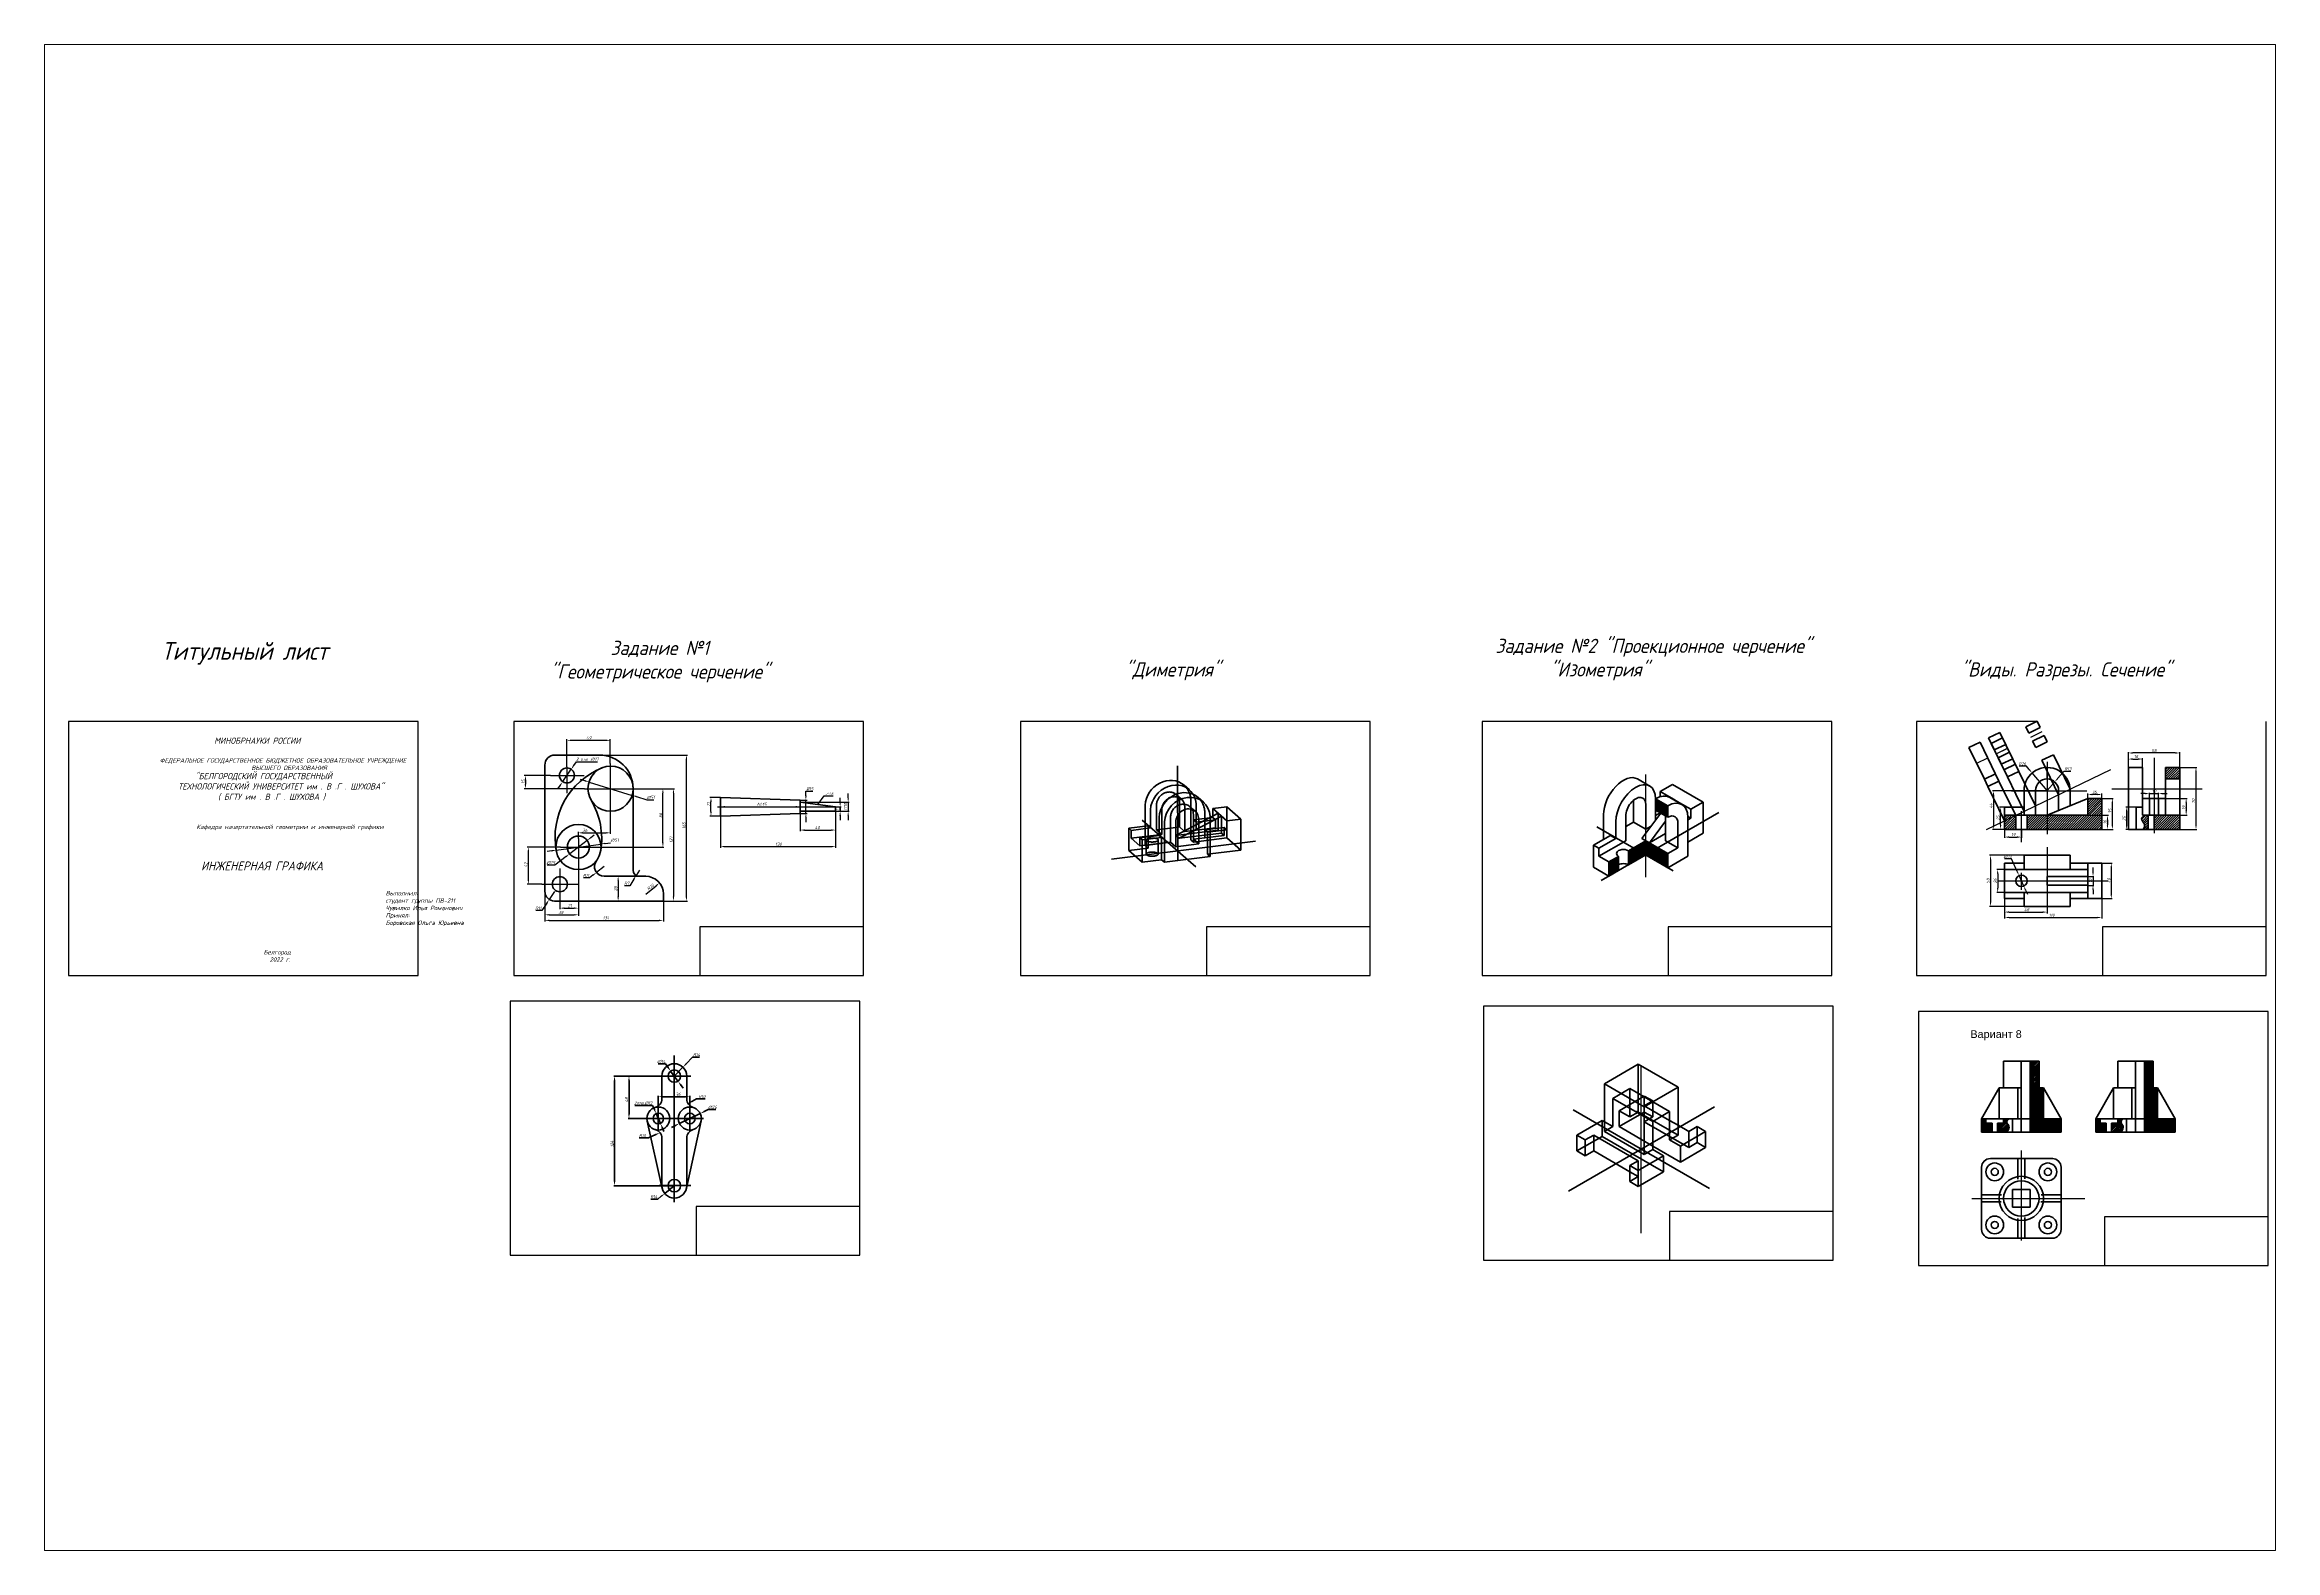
# Paper-space layout 'Лист1' of a CAD drawing. Header units: millimetres. Extents: x 1.06 to 9.55, y 0.72 to 6.45.
# The model-space entities are those that its viewports show. They can reach past a viewport. Long polylines and large blocks are cut down to what shows.
import ezdxf
from ezdxf import colors
from ezdxf.entities.mleader import LeaderData, LeaderLine
from ezdxf.math import Vec2, Vec3

# ---------------------------------------------------------------- set-up
doc = ezdxf.new("R2010")
doc.units = ezdxf.units.MM
doc.header["$MEASUREMENT"] = 0
doc.linetypes.add('ACAD_ISO02W100', pattern=[15, 12, -3])
doc.linetypes.add('ACAD_ISO10W100', pattern=[18, 12, -3, 0, -3])
for name, color, linetype, lineweight in [('аннотации', 1, 'Continuous', 40), ('осевой', 4, 'ACAD_ISO10W100', 40), ('Осевые', 4, 'ACAD_ISO10W100', 30), ('основной', 7, 'Continuous', 90), ('Основные', 7, 'Continuous', 80), ('Тонкие', 1, 'Continuous', 30), ('штриховой', 3, 'ACAD_ISO02W100', 40)]:
    doc.layers.add(name, color=color, linetype=linetype, lineweight=lineweight)
doc.styles.add('GOST', font='isocpeur.ttf', dxfattribs={"width": 0.9, "oblique": 15})
doc.styles.get("Standard").update_dxf_attribs({"font": 'arial.ttf'})
doc.styles.add('ГОСТ', font='isocpeur.ttf', dxfattribs={"width": 0.9, "oblique": 15})
doc.dimstyles.new('GOST', dxfattribs={"dimtxt": 3.5, "dimasz": 5, "dimexe": 1, "dimexo": 0, "dimgap": 1, "dimtad": 1, "dimtoh": 1, "dimdec": 0, "dimzin": 0, "dimdsep": 46, "dimtxsty": 'GOST', "dimcen": 0, "dimclrd": 256, "dimclre": 256, "dimclrt": 256, "dimadec": 0, "dimazin": 0, "dimtfac": 1, "dimtdec": 0, "dimtmove": 0, "dimatfit": 0, "dimfxl": 1, "dimtolj": 1, "dimtzin": 0, "dimlwd": -1, "dimlwe": -1, "dimarcsym": 0})
doc.dimstyles.new('ГОСТ', dxfattribs={"dimtxt": 3.5, "dimasz": 5, "dimexe": 1.25, "dimexo": 0, "dimgap": 1, "dimtad": 1, "dimtoh": 1, "dimdec": 1, "dimtxsty": 'ГОСТ', "dimcen": 2.5, "dimclrd": 256, "dimclre": 256, "dimclrt": 256, "dimadec": 0, "dimazin": 0, "dimtfac": 1, "dimtdec": 1, "dimtmove": 0, "dimatfit": 0, "dimfxl": 1, "dimlwd": -1, "dimlwe": -1, "dimarcsym": 0})
pattern_1 = [(45, (66.4964, 0), (-1.3258252, 1.3258252), [])]

# ---------------------------------------------------------------- blocks, each defined once
blk = doc.blocks.new('*D13')
at = {"layer": 'Defpoints', "color": 0, "transparency": 16777216}
for p in [(651.4, 309.6), (602.4, 279.6), (651.4, 283.2)]:
    blk.add_point(p, dxfattribs=at)
at = {"layer": 'Тонкие', "transparency": 16777216}
for p, q in [((602.4, 279.6), (602.4, 310.8)), ((607.4, 309.6), (646.4, 309.6)), ((651.4, 283.2), (651.4, 310.8))]:
    blk.add_line(p, q, dxfattribs=at)
for points in [[(607.4, 310.4), (607.4, 308.7), (602.4, 309.6)], [(646.4, 310.4), (646.4, 308.7), (651.4, 309.6)]]:
    blk.add_solid(points, dxfattribs=at)
at = {"layer": 'Тонкие', "transparency": 16777216, "insert": (627, 312.3), "char_height": 3.5, "attachment_point": 5, "style": 'ГОСТ'}
blk.add_mtext('49', dxfattribs=at)
blk = doc.blocks.new('*D14')
at = {"layer": 'Defpoints', "color": 0, "transparency": 16777216}
for p in [(555.5, 254.9), (583.7, 269.9), (622.3, 254.9)]:
    blk.add_point(p, dxfattribs=at)
at = {"layer": 'Тонкие', "transparency": 16777216}
for p, q in [((583.7, 269.9), (554.2, 269.9)), ((622.3, 254.9), (554.2, 254.9)), ((555.5, 264.9), (555.5, 259.9))]:
    blk.add_line(p, q, dxfattribs=at)
for points in [[(554.6, 264.9), (556.3, 264.9), (555.5, 269.9)], [(554.6, 259.9), (556.3, 259.9), (555.5, 254.9)]]:
    blk.add_solid(points, dxfattribs=at)
at = {"layer": 'Тонкие', "transparency": 16777216, "insert": (552.7, 262.7), "char_height": 3.5, "attachment_point": 5, "rotation": 90, "style": 'ГОСТ'}
blk.add_mtext('15', dxfattribs=at)
blk = doc.blocks.new('*D15')
at = {"layer": 'Defpoints', "color": 0, "transparency": 16777216}
for p in [(692.3, 254.9), (710.8, 254.9), (635.7, 188.9)]:
    blk.add_point(p, dxfattribs=at)
at = {"layer": 'Тонкие', "transparency": 16777216}
for p, q in [((692.3, 254.9), (712, 254.9)), ((710.8, 193.9), (710.8, 249.9)), ((635.7, 188.9), (712, 188.9))]:
    blk.add_line(p, q, dxfattribs=at)
for points in [[(709.9, 249.9), (711.6, 249.9), (710.8, 254.9)], [(709.9, 193.9), (711.6, 193.9), (710.8, 188.9)]]:
    blk.add_solid(points, dxfattribs=at)
at = {"layer": 'Тонкие', "transparency": 16777216, "insert": (708, 224.8), "char_height": 3.5, "attachment_point": 5, "rotation": 90, "style": 'ГОСТ'}
blk.add_mtext('66', dxfattribs=at)
blk = doc.blocks.new('*D16')
at = {"layer": 'Defpoints', "color": 0, "transparency": 16777216}
for p in [(711.8, 254.9), (711.4, 127.9), (722.7, 127.9)]:
    blk.add_point(p, dxfattribs=at)
at = {"layer": 'Тонкие', "transparency": 16777216}
for p, q in [((711.8, 254.9), (724, 254.9)), ((722.7, 249.9), (722.7, 132.9)), ((711.4, 127.9), (724, 127.9))]:
    blk.add_line(p, q, dxfattribs=at)
for points in [[(721.9, 249.9), (723.5, 249.9), (722.7, 254.9)], [(721.9, 132.9), (723.5, 132.9), (722.7, 127.9)]]:
    blk.add_solid(points, dxfattribs=at)
at = {"layer": 'Тонкие', "transparency": 16777216, "insert": (720, 197.4), "char_height": 3.5, "attachment_point": 5, "rotation": 90, "style": 'ГОСТ'}
blk.add_mtext('127', dxfattribs=at)
blk = doc.blocks.new('*D17')
at = {"layer": 'Defpoints', "color": 0, "transparency": 16777216}
for p in [(639.2, 292.9), (737.4, 292.9), (711.4, 127.9)]:
    blk.add_point(p, dxfattribs=at)
at = {"layer": 'Тонкие', "transparency": 16777216}
for p, q in [((639.2, 292.9), (738.6, 292.9)), ((737.4, 132.9), (737.4, 287.9)), ((711.4, 127.9), (738.6, 127.9))]:
    blk.add_line(p, q, dxfattribs=at)
for points in [[(736.5, 287.9), (738.2, 287.9), (737.4, 292.9)], [(736.5, 132.9), (738.2, 132.9), (737.4, 127.9)]]:
    blk.add_solid(points, dxfattribs=at)
at = {"layer": 'Тонкие', "transparency": 16777216, "insert": (734.6, 213.2), "char_height": 3.5, "attachment_point": 5, "rotation": 90, "style": 'ГОСТ'}
blk.add_mtext('165', dxfattribs=at)
blk = doc.blocks.new('*D18')
at = {"layer": 'Defpoints', "color": 0, "transparency": 16777216}
for p in [(615.4, 168.9), (594.4, 136.1), (615.4, 119.9)]:
    blk.add_point(p, dxfattribs=at)
at = {"layer": 'Тонкие', "transparency": 16777216}
for p, q in [((615.4, 168.9), (615.4, 118.7)), ((594.4, 136.1), (594.4, 118.7)), ((599.4, 119.9), (610.4, 119.9))]:
    blk.add_line(p, q, dxfattribs=at)
for points in [[(599.4, 120.8), (599.4, 119.1), (594.4, 119.9)], [(610.4, 120.8), (610.4, 119.1), (615.4, 119.9)]]:
    blk.add_solid(points, dxfattribs=at)
at = {"layer": 'Тонкие', "transparency": 16777216, "insert": (605.5, 122.7), "char_height": 3.5, "attachment_point": 5, "style": 'ГОСТ'}
blk.add_mtext('21', dxfattribs=at)
blk = doc.blocks.new('*D19')
at = {"layer": 'Defpoints', "color": 0, "transparency": 16777216}
for p in [(615.4, 168.9), (577.4, 138.9), (615.4, 112.4)]:
    blk.add_point(p, dxfattribs=at)
at = {"layer": 'Тонкие', "transparency": 16777216}
for p, q in [((615.4, 168.9), (615.4, 111.1)), ((577.4, 138.9), (577.4, 111.1)), ((582.4, 112.4), (610.4, 112.4))]:
    blk.add_line(p, q, dxfattribs=at)
for points in [[(582.4, 113.2), (582.4, 111.6), (577.4, 112.4)], [(610.4, 113.2), (610.4, 111.6), (615.4, 112.4)]]:
    blk.add_solid(points, dxfattribs=at)
at = {"layer": 'Тонкие', "transparency": 16777216, "insert": (595.5, 115.1), "char_height": 3.5, "attachment_point": 5, "style": 'ГОСТ'}
blk.add_mtext('38', dxfattribs=at)
blk = doc.blocks.new('*D20')
at = {"layer": 'Defpoints', "color": 0, "transparency": 16777216}
for p in [(577.4, 138.9), (711.4, 127.9), (711.4, 106.1)]:
    blk.add_point(p, dxfattribs=at)
at = {"layer": 'Тонкие', "transparency": 16777216}
for p, q in [((577.4, 138.9), (577.4, 104.9)), ((711.4, 127.9), (711.4, 104.9)), ((582.4, 106.1), (706.4, 106.1))]:
    blk.add_line(p, q, dxfattribs=at)
for points in [[(582.4, 106.9), (582.4, 105.3), (577.4, 106.1)], [(706.4, 106.9), (706.4, 105.3), (711.4, 106.1)]]:
    blk.add_solid(points, dxfattribs=at)
at = {"layer": 'Тонкие', "transparency": 16777216, "insert": (646.6, 108.9), "char_height": 3.5, "attachment_point": 5, "style": 'ГОСТ'}
blk.add_mtext('134', dxfattribs=at)
blk = doc.blocks.new('*D21')
at = {"layer": 'Defpoints', "color": 0, "transparency": 16777216}
for p in [(667.9, 155.9), (660.2, 127.9), (667.9, 127.9)]:
    blk.add_point(p, dxfattribs=at)
at = {"layer": 'Тонкие', "transparency": 16777216}
for p, q in [((667.9, 155.9), (659, 155.9)), ((667.9, 127.9), (659, 127.9)), ((660.2, 150.9), (660.2, 132.9))]:
    blk.add_line(p, q, dxfattribs=at)
for points in [[(659.4, 150.9), (661.1, 150.9), (660.2, 155.9)], [(659.4, 132.9), (661.1, 132.9), (660.2, 127.9)]]:
    blk.add_solid(points, dxfattribs=at)
at = {"layer": 'Тонкие', "transparency": 16777216, "insert": (657.5, 141.9), "char_height": 3.5, "attachment_point": 5, "rotation": 90, "style": 'ГОСТ'}
blk.add_mtext('28', dxfattribs=at)
blk = doc.blocks.new('*D22')
at = {"layer": 'Defpoints', "color": 0, "transparency": 16777216}
for p in [(558.8, 188.9), (595, 188.9), (574, 146.9)]:
    blk.add_point(p, dxfattribs=at)
at = {"layer": 'Тонкие', "transparency": 16777216}
for p, q in [((595, 188.9), (557.5, 188.9)), ((558.8, 151.9), (558.8, 183.9)), ((574, 146.9), (557.5, 146.9))]:
    blk.add_line(p, q, dxfattribs=at)
for points in [[(558, 183.9), (559.6, 183.9), (558.8, 188.9)], [(558, 151.9), (559.6, 151.9), (558.8, 146.9)]]:
    blk.add_solid(points, dxfattribs=at)
at = {"layer": 'Тонкие', "transparency": 16777216, "insert": (556, 168.7), "char_height": 3.5, "attachment_point": 5, "rotation": 90, "style": 'ГОСТ'}
blk.add_mtext('42', dxfattribs=at)
blk = doc.blocks.new('*D23')
at = {"layer": 'Defpoints', "color": 0, "transparency": 16777216}
for p in [(582.3, 129.7), (588.4, 138.9)]:
    blk.add_point(p, dxfattribs=at)
at = {"layer": 'Тонкие', "transparency": 16777216}
for p, q in [((588.4, 138.9), (582.3, 129.7)), ((574, 117.2), (567.1, 117.2)), ((579.6, 125.6), (574, 117.2))]:
    blk.add_line(p, q, dxfattribs=at)
blk.add_solid([(578.9, 126), (580.3, 125.1), (582.3, 129.7)], dxfattribs=at)
at = {"layer": 'Тонкие', "transparency": 16777216, "insert": (570, 119.9), "char_height": 3.5, "attachment_point": 5, "style": 'ГОСТ'}
blk.add_mtext('R11', dxfattribs=at)
blk = doc.blocks.new('*D25')
at = {"layer": 'Defpoints', "color": 0, "transparency": 16777216}
for p in [(691.4, 135.9), (707, 148.4)]:
    blk.add_point(p, dxfattribs=at)
at = {"layer": 'Тонкие', "transparency": 16777216}
blk.add_line((691.4, 135.9), (703.1, 145.3), dxfattribs=at)
blk.add_solid([(702.6, 145.9), (703.6, 144.6), (707, 148.4)], dxfattribs=at)
at = {"layer": 'Тонкие', "transparency": 16777216, "insert": (696.7, 143.7), "char_height": 3.5, "attachment_point": 5, "rotation": 38.5251, "style": 'ГОСТ'}
blk.add_mtext('R20', dxfattribs=at)
blk = doc.blocks.new('*D26')
at = {"layer": 'Defpoints', "color": 0, "transparency": 16777216}
for p in [(680.5, 156.9), (684.2, 162.9)]:
    blk.add_point(p, dxfattribs=at)
at = {"layer": 'Тонкие', "transparency": 16777216}
for p, q in [((677.9, 152.7), (673.4, 145.2)), ((684.2, 162.9), (680.5, 156.9)), ((673.4, 145.2), (667.4, 145.2))]:
    blk.add_line(p, q, dxfattribs=at)
blk.add_solid([(677.2, 153.1), (678.6, 152.2), (680.5, 156.9)], dxfattribs=at)
at = {"layer": 'Тонкие', "transparency": 16777216, "insert": (669.9, 148), "char_height": 3.5, "attachment_point": 5, "style": 'ГОСТ'}
blk.add_mtext('R7', dxfattribs=at)
blk = doc.blocks.new('*D29')
at = {"layer": 'Defpoints', "color": 0, "transparency": 16777216}
for p in [(651.4, 218.2), (651.4, 205), (615.4, 198.6)]:
    blk.add_point(p, dxfattribs=at)
at = {"layer": 'Тонкие', "transparency": 16777216}
for p, q in [((615.4, 198.6), (615.4, 206.3)), ((620.4, 205), (646.4, 205)), ((651.4, 218.2), (651.4, 203.8))]:
    blk.add_line(p, q, dxfattribs=at)
for points in [[(620.4, 205.9), (620.4, 204.2), (615.4, 205)], [(646.4, 205.9), (646.4, 204.2), (651.4, 205)]]:
    blk.add_solid(points, dxfattribs=at)
at = {"layer": 'Тонкие', "transparency": 16777216, "insert": (622.7, 207.8), "char_height": 3.5, "attachment_point": 5, "style": 'ГОСТ'}
blk.add_mtext('36', dxfattribs=at)
blk = doc.blocks.new('*D4')
at = {"layer": 'Defpoints', "color": 0, "transparency": 16777216}
for p in [(597.6, 262.9), (607.2, 276.9)]:
    blk.add_point(p, dxfattribs=at)
at = {"layer": 'Тонкие', "transparency": 16777216}
for p, q in [((610, 281), (613, 285.4)), ((613, 285.4), (637, 285.4)), ((594.7, 258.8), (591.9, 254.7)), ((597.6, 262.9), (607.2, 276.9))]:
    blk.add_line(p, q, dxfattribs=at)
for points in [[(609.3, 281.5), (610.7, 280.6), (607.2, 276.9)], [(594, 259.3), (595.4, 258.3), (597.6, 262.9)]]:
    blk.add_solid(points, dxfattribs=at)
at = {"layer": 'Тонкие', "transparency": 16777216, "insert": (625.5, 288.2), "char_height": 3.5, "attachment_point": 5, "style": 'ГОСТ'}
blk.add_mtext('2 отв. ∅17', dxfattribs=at)
blk = doc.blocks.new('*D5')
at = {"layer": 'Defpoints', "color": 0, "transparency": 16777216}
for p in [(627.3, 262.4), (676, 247.4)]:
    blk.add_point(p, dxfattribs=at)
at = {"layer": 'Тонкие', "transparency": 16777216}
for p, q in [((622.5, 263.9), (617.7, 265.3)), ((627.3, 262.4), (676, 247.4)), ((680.8, 246), (692.6, 242.4)), ((692.6, 242.4), (700.5, 242.4))]:
    blk.add_line(p, q, dxfattribs=at)
for points in [[(622.8, 264.7), (622.3, 263.1), (627.3, 262.4)], [(681.1, 246.8), (680.6, 245.2), (676, 247.4)]]:
    blk.add_solid(points, dxfattribs=at)
at = {"layer": 'Тонкие', "transparency": 16777216, "insert": (697.1, 245.1), "char_height": 3.5, "attachment_point": 5, "style": 'ГОСТ'}
blk.add_mtext('∅51', dxfattribs=at)
blk = doc.blocks.new('*D6')
at = {"layer": 'Defpoints', "color": 0, "transparency": 16777216}
for p in [(605.5, 181.3), (625.3, 196.5)]:
    blk.add_point(p, dxfattribs=at)
at = {"layer": 'Тонкие', "transparency": 16777216}
for p, q in [((629.3, 199.6), (633.3, 202.6)), ((601.5, 178.3), (588.7, 168.5)), ((625.3, 196.5), (605.5, 181.3)), ((588.7, 168.5), (580.2, 168.5))]:
    blk.add_line(p, q, dxfattribs=at)
for points in [[(601, 178.9), (602, 177.6), (605.5, 181.3)], [(628.8, 200.2), (629.8, 198.9), (625.3, 196.5)]]:
    blk.add_solid(points, dxfattribs=at)
at = {"layer": 'Тонкие', "transparency": 16777216, "insert": (584, 171.3), "char_height": 3.5, "attachment_point": 5, "style": 'ГОСТ'}
blk.add_mtext('∅25', dxfattribs=at)
blk = doc.blocks.new('*D7')
at = {"layer": 'Defpoints', "color": 0, "transparency": 16777216}
for p in [(590.1, 185.5), (640.6, 192.4)]:
    blk.add_point(p, dxfattribs=at)
at = {"layer": 'Тонкие', "transparency": 16777216}
for p, q in [((585.2, 184.8), (580.2, 184.1)), ((590.1, 185.5), (640.6, 192.4)), ((645.6, 193.1), (651.7, 193.9))]:
    blk.add_line(p, q, dxfattribs=at)
for points in [[(585.1, 185.6), (585.3, 183.9), (590.1, 185.5)], [(645.5, 193.9), (645.7, 192.2), (640.6, 192.4)]]:
    blk.add_solid(points, dxfattribs=at)
at = {"layer": 'Тонкие', "transparency": 16777216, "insert": (656.2, 196.7), "char_height": 3.5, "attachment_point": 5, "style": 'ГОСТ'}
blk.add_mtext('∅51', dxfattribs=at)
blk = doc.blocks.new('*D8')
at = {"layer": 'Defpoints', "color": 0, "transparency": 16777216}
for p in [(765.1, 245), (775.9, 245), (775.9, 224)]:
    blk.add_point(p, dxfattribs=at)
at = {"layer": 'Тонкие', "transparency": 16777216}
for p, q in [((775.9, 245), (763.9, 245)), ((765.1, 229), (765.1, 240)), ((775.9, 224), (763.9, 224))]:
    blk.add_line(p, q, dxfattribs=at)
for points in [[(764.3, 240), (766, 240), (765.1, 245)], [(764.3, 229), (766, 229), (765.1, 224)]]:
    blk.add_solid(points, dxfattribs=at)
at = {"layer": 'Тонкие', "transparency": 16777216, "insert": (762.4, 237.1), "char_height": 3.5, "attachment_point": 5, "rotation": 90, "style": 'ГОСТ'}
blk.add_mtext('21', dxfattribs=at)
blk = doc.blocks.new('*D9')
at = {"layer": 'Defpoints', "color": 0, "transparency": 16777216}
for p in [(905.9, 229.5), (775.9, 224), (905.9, 189.5)]:
    blk.add_point(p, dxfattribs=at)
at = {"layer": 'Тонкие', "transparency": 16777216}
for p, q in [((905.9, 229.5), (905.9, 188.2)), ((775.9, 224), (775.9, 188.2)), ((780.9, 189.5), (900.9, 189.5))]:
    blk.add_line(p, q, dxfattribs=at)
for points in [[(780.9, 190.3), (780.9, 188.6), (775.9, 189.5)], [(900.9, 190.3), (900.9, 188.6), (905.9, 189.5)]]:
    blk.add_solid(points, dxfattribs=at)
at = {"layer": 'Тонкие', "transparency": 16777216, "insert": (841.4, 192.2), "char_height": 3.5, "attachment_point": 5, "style": 'ГОСТ'}
blk.add_mtext('130', dxfattribs=at)
blk = doc.blocks.new('*D10')
at = {"layer": 'Defpoints', "color": 0, "transparency": 16777216}
for p in [(865.9, 227), (905.9, 229.5), (905.9, 208.2)]:
    blk.add_point(p, dxfattribs=at)
at = {"layer": 'Тонкие', "transparency": 16777216}
for p, q in [((865.9, 227), (865.9, 206.9)), ((905.9, 229.5), (905.9, 206.9)), ((870.9, 208.2), (900.9, 208.2))]:
    blk.add_line(p, q, dxfattribs=at)
for points in [[(870.9, 209), (870.9, 207.3), (865.9, 208.2)], [(900.9, 209), (900.9, 207.3), (905.9, 208.2)]]:
    blk.add_solid(points, dxfattribs=at)
at = {"layer": 'Тонкие', "transparency": 16777216, "insert": (885.2, 210.9), "char_height": 3.5, "attachment_point": 5, "style": 'ГОСТ'}
blk.add_mtext('40', dxfattribs=at)
blk = doc.blocks.new('*D12')
at = {"layer": 'Defpoints', "color": 0, "transparency": 16777216}
for p in [(865.9, 242), (865.9, 227), (872.3, 242)]:
    blk.add_point(p, dxfattribs=at)
at = {"layer": 'Тонкие', "transparency": 16777216}
for p, q in [((872.3, 247), (872.3, 252)), ((872.3, 252), (880.3, 252)), ((865.9, 242), (873.6, 242)), ((865.9, 227), (873.6, 227)), ((872.3, 227), (872.3, 242)), ((872.3, 222), (872.3, 217))]:
    blk.add_line(p, q, dxfattribs=at)
for points in [[(871.5, 247), (873.2, 247), (872.3, 242)], [(871.5, 222), (873.2, 222), (872.3, 227)]]:
    blk.add_solid(points, dxfattribs=at)
at = {"layer": 'Тонкие', "transparency": 16777216, "insert": (876.8, 254.8), "char_height": 3.5, "attachment_point": 5, "style": 'ГОСТ'}
blk.add_mtext('%%C15', dxfattribs=at)
blk = doc.blocks.new('*D30')
at = {"layer": 'Defpoints', "color": 0, "transparency": 16777216}
for p in [(723.7, -69.9), (672.5, -117.8), (723.7, -117.8)]:
    blk.add_point(p, dxfattribs=at)
at = {"layer": 'аннотации', "transparency": 16777216}
for p, q in [((723.7, -69.9), (671.5, -69.9)), ((672.5, -74.9), (672.5, -112.8)), ((723.7, -117.8), (671.5, -117.8))]:
    blk.add_line(p, q, dxfattribs=at)
for points in [[(671.6, -74.9), (673.3, -74.9), (672.5, -69.9)], [(671.6, -112.8), (673.3, -112.8), (672.5, -117.8)]]:
    blk.add_solid(points, dxfattribs=at)
at = {"layer": 'аннотации', "transparency": 16777216, "insert": (669.7, -96.8), "char_height": 3.5, "attachment_point": 5, "rotation": 90, "style": 'GOST'}
blk.add_mtext('\\A1;48', dxfattribs=at)
blk = doc.blocks.new('*D31')
at = {"layer": 'Defpoints', "color": 0, "transparency": 16777216}
for p in [(723.7, -69.9), (656.2, -193.7), (723.7, -193.7)]:
    blk.add_point(p, dxfattribs=at)
at = {"layer": 'аннотации', "transparency": 16777216}
for p, q in [((723.7, -69.9), (655.2, -69.9)), ((656.2, -74.9), (656.2, -188.7)), ((723.7, -193.7), (655.2, -193.7))]:
    blk.add_line(p, q, dxfattribs=at)
for points in [[(655.3, -74.9), (657, -74.9), (656.2, -69.9)], [(655.3, -188.7), (657, -188.7), (656.2, -193.7)]]:
    blk.add_solid(points, dxfattribs=at)
at = {"layer": 'аннотации', "transparency": 16777216, "insert": (653.4, -146.5), "char_height": 3.5, "attachment_point": 5, "rotation": 90, "style": 'GOST'}
blk.add_mtext('\\A1;124', dxfattribs=at)
blk = doc.blocks.new('*D32')
at = {"layer": 'Defpoints', "color": 0, "transparency": 16777216}
for p in [(741.2, -93.2), (705.6, -117.8), (741.2, -117.8)]:
    blk.add_point(p, dxfattribs=at)
at = {"layer": 'аннотации', "transparency": 16777216}
for p, q in [((705.6, -117.8), (705.6, -92.2)), ((710.6, -93.2), (736.2, -93.2)), ((741.2, -117.8), (741.2, -92.2))]:
    blk.add_line(p, q, dxfattribs=at)
for points in [[(710.6, -92.4), (710.6, -94), (705.6, -93.2)], [(736.2, -92.4), (736.2, -94), (741.2, -93.2)]]:
    blk.add_solid(points, dxfattribs=at)
at = {"layer": 'аннотации', "transparency": 16777216, "insert": (727.9, -90.4), "char_height": 3.5, "attachment_point": 5, "style": 'GOST'}
blk.add_mtext('\\A1;36', dxfattribs=at)
blk = doc.blocks.new('*D33')
at = {"layer": 'Defpoints', "color": 0, "transparency": 16777216}
for p in [(719.5, -64.2), (727.8, -75.5)]:
    blk.add_point(p, dxfattribs=at)
at = {"layer": 'аннотации', "transparency": 16777216}
for p, q in [((713.6, -56.2), (705.4, -56.2)), ((716.6, -60.2), (713.6, -56.2)), ((727.8, -75.5), (719.5, -64.2)), ((730.8, -79.5), (733.8, -83.6))]:
    blk.add_line(p, q, dxfattribs=at)
for points in [[(717.3, -59.7), (715.9, -60.7), (719.5, -64.2)], [(731.5, -79.1), (730.1, -80), (727.8, -75.5)]]:
    blk.add_solid(points, dxfattribs=at)
at = {"layer": 'аннотации', "transparency": 16777216, "insert": (709, -53.4), "char_height": 3.5, "attachment_point": 5, "style": 'GOST'}
blk.add_mtext('\\A1;∅14', dxfattribs=at)
blk = doc.blocks.new('*D34')
at = {"layer": 'Defpoints', "color": 0, "transparency": 16777216}
for p in [(703.2, -112.3), (708, -123.3)]:
    blk.add_point(p, dxfattribs=at)
at = {"layer": 'аннотации', "transparency": 16777216}
for p, q in [((699.2, -103.1), (679, -103.1)), ((701.2, -107.7), (699.2, -103.1)), ((708, -123.3), (703.2, -112.3)), ((710, -127.9), (712, -132.5))]:
    blk.add_line(p, q, dxfattribs=at)
for points in [[(702, -107.4), (700.4, -108.1), (703.2, -112.3)], [(710.8, -127.6), (709.3, -128.2), (708, -123.3)]]:
    blk.add_solid(points, dxfattribs=at)
at = {"layer": 'аннотации', "transparency": 16777216, "insert": (688.6, -100.4), "char_height": 3.5, "attachment_point": 5, "style": 'GOST'}
blk.add_mtext('\\A1;2отв.∅12', dxfattribs=at)
blk = doc.blocks.new('*D35')
at = {"layer": 'Defpoints', "color": 0, "transparency": 16777216}
for p in [(723.7, -69.9), (733.4, -59.8)]:
    blk.add_point(p, dxfattribs=at)
at = {"layer": 'аннотации', "transparency": 16777216}
for p, q in [((736.9, -56.2), (744.3, -48.6)), ((744.3, -48.6), (752.2, -48.6)), ((723.7, -69.9), (733.4, -59.8))]:
    blk.add_line(p, q, dxfattribs=at)
blk.add_solid([(736.3, -55.6), (737.5, -56.8), (733.4, -59.8)], dxfattribs=at)
at = {"layer": 'аннотации', "transparency": 16777216, "insert": (748.8, -45.8), "char_height": 3.5, "attachment_point": 5, "style": 'GOST'}
blk.add_mtext('\\A1;R14', dxfattribs=at)
blk = doc.blocks.new('*D36')
at = {"layer": 'Defpoints', "color": 0, "transparency": 16777216}
for p in [(723.7, -193.7), (712.8, -202.5)]:
    blk.add_point(p, dxfattribs=at)
at = {"layer": 'аннотации', "transparency": 16777216}
for p, q in [((723.7, -193.7), (712.8, -202.5)), ((705.1, -208.8), (697.1, -208.8)), ((708.9, -205.7), (705.1, -208.8))]:
    blk.add_line(p, q, dxfattribs=at)
blk.add_solid([(708.4, -205), (709.5, -206.3), (712.8, -202.5)], dxfattribs=at)
at = {"layer": 'аннотации', "transparency": 16777216, "insert": (700.6, -206.1), "char_height": 3.5, "attachment_point": 5, "style": 'GOST'}
blk.add_mtext('\\A1;R14', dxfattribs=at)
blk = doc.blocks.new('*D37')
at = {"layer": 'Defpoints', "color": 0, "transparency": 16777216}
for p in [(729.5, -123.4), (752.9, -112.2)]:
    blk.add_point(p, dxfattribs=at)
at = {"layer": 'аннотации', "transparency": 16777216}
for p, q in [((725, -125.6), (720.5, -127.8)), ((729.5, -123.4), (752.9, -112.2)), ((757.4, -110), (761.9, -107.8)), ((761.9, -107.8), (770.5, -107.8))]:
    blk.add_line(p, q, dxfattribs=at)
for points in [[(724.6, -124.9), (725.4, -126.4), (729.5, -123.4)], [(757.1, -109.2), (757.8, -110.7), (752.9, -112.2)]]:
    blk.add_solid(points, dxfattribs=at)
at = {"layer": 'аннотации', "transparency": 16777216, "insert": (766.7, -105.1), "char_height": 3.5, "attachment_point": 5, "style": 'GOST'}
blk.add_mtext('\\A1;∅26', dxfattribs=at)
blk = doc.blocks.new('*D44')
at = {"layer": 'Defpoints', "color": 0, "transparency": 16777216}
for p in [(2222, 233.9), (2226.6, 233.9), (2226.6, 208.9)]:
    blk.add_point(p, dxfattribs=at)
at = {"layer": 'Тонкие', "transparency": 16777216}
for p, q in [((2226.6, 233.9), (2221, 233.9)), ((2222, 213.9), (2222, 228.9)), ((2226.6, 208.9), (2221, 208.9))]:
    blk.add_line(p, q, dxfattribs=at)
for points in [[(2221.2, 228.9), (2222.9, 228.9), (2222, 233.9)], [(2221.2, 213.9), (2222.9, 213.9), (2222, 208.9)]]:
    blk.add_solid(points, dxfattribs=at)
at = {"layer": 'Тонкие', "transparency": 16777216, "insert": (2219.3, 221.8), "char_height": 3.5, "attachment_point": 5, "rotation": 90, "style": 'GOST'}
blk.add_mtext('\\A1;25', dxfattribs=at)
blk = doc.blocks.new('*D45')
at = {"layer": 'Defpoints', "color": 0, "transparency": 16777216}
for p in [(2274.6, 252.6), (2214.1, 208.9), (2274.6, 208.9)]:
    blk.add_point(p, dxfattribs=at)
at = {"layer": 'Тонкие', "transparency": 16777216}
for p, q in [((2274.6, 252.6), (2213.1, 252.6)), ((2214.1, 247.6), (2214.1, 213.9)), ((2274.6, 208.9), (2213.1, 208.9))]:
    blk.add_line(p, q, dxfattribs=at)
for points in [[(2213.2, 247.6), (2214.9, 247.6), (2214.1, 252.6)], [(2213.2, 213.9), (2214.9, 213.9), (2214.1, 208.9)]]:
    blk.add_solid(points, dxfattribs=at)
at = {"layer": 'Тонкие', "transparency": 16777216, "insert": (2211.3, 235.5), "char_height": 3.5, "attachment_point": 5, "rotation": 90, "style": 'GOST'}
blk.add_mtext('\\A1;44', dxfattribs=at)
blk = doc.blocks.new('*D46')
at = {"layer": 'Defpoints', "color": 0, "transparency": 16777216}
for p in [(2226.6, 208.9), (2245.6, 208.9), (2245.6, 200.2)]:
    blk.add_point(p, dxfattribs=at)
at = {"layer": 'Тонкие', "transparency": 16777216}
for p, q in [((2226.6, 208.9), (2226.6, 199.2)), ((2245.6, 208.9), (2245.6, 199.2)), ((2231.6, 200.2), (2240.6, 200.2))]:
    blk.add_line(p, q, dxfattribs=at)
for points in [[(2231.6, 201.1), (2231.6, 199.4), (2226.6, 200.2)], [(2240.6, 201.1), (2240.6, 199.4), (2245.6, 200.2)]]:
    blk.add_solid(points, dxfattribs=at)
at = {"layer": 'Тонкие', "transparency": 16777216, "insert": (2236.3, 203), "char_height": 3.5, "attachment_point": 5, "style": 'GOST'}
blk.add_mtext('\\A1;19', dxfattribs=at)
blk = doc.blocks.new('*D47')
at = {"layer": 'Defpoints', "color": 0, "transparency": 16777216}
for p in [(2320.6, 224.9), (2320.6, 208.9), (2342.8, 208.9)]:
    blk.add_point(p, dxfattribs=at)
at = {"layer": 'Тонкие', "transparency": 16777216}
for p, q in [((2320.6, 224.9), (2343.8, 224.9)), ((2320.6, 208.9), (2343.8, 208.9)), ((2342.8, 219.9), (2342.8, 213.9))]:
    blk.add_line(p, q, dxfattribs=at)
for points in [[(2342, 219.9), (2343.6, 219.9), (2342.8, 224.9)], [(2342, 213.9), (2343.6, 213.9), (2342.8, 208.9)]]:
    blk.add_solid(points, dxfattribs=at)
at = {"layer": 'Тонкие', "transparency": 16777216, "insert": (2340, 217.2), "char_height": 3.5, "attachment_point": 5, "rotation": 90, "style": 'GOST'}
blk.add_mtext('\\A1;16', dxfattribs=at)
blk = doc.blocks.new('*D48')
at = {"layer": 'Defpoints', "color": 0, "transparency": 16777216}
for p in [(2336.6, 243.9), (2348.3, 243.9), (2336.6, 208.9)]:
    blk.add_point(p, dxfattribs=at)
at = {"layer": 'Тонкие', "transparency": 16777216}
for p, q in [((2336.6, 243.9), (2349.3, 243.9)), ((2348.3, 213.9), (2348.3, 238.9)), ((2336.6, 208.9), (2349.3, 208.9))]:
    blk.add_line(p, q, dxfattribs=at)
for points in [[(2347.5, 238.9), (2349.2, 238.9), (2348.3, 243.9)], [(2347.5, 213.9), (2349.2, 213.9), (2348.3, 208.9)]]:
    blk.add_solid(points, dxfattribs=at)
at = {"layer": 'Тонкие', "transparency": 16777216, "insert": (2345.6, 229.6), "char_height": 3.5, "attachment_point": 5, "rotation": 90, "style": 'GOST'}
blk.add_mtext('\\A1;35', dxfattribs=at)
blk = doc.blocks.new('*D49')
at = {"layer": 'Defpoints', "color": 0, "transparency": 16777216}
for p in [(2320.6, 248.4), (2320.6, 243.9), (2336.6, 243.9)]:
    blk.add_point(p, dxfattribs=at)
at = {"layer": 'Тонкие', "transparency": 16777216}
for p, q in [((2320.6, 243.9), (2320.6, 249.4)), ((2331.6, 248.4), (2325.6, 248.4)), ((2336.6, 243.9), (2336.6, 249.4))]:
    blk.add_line(p, q, dxfattribs=at)
for points in [[(2325.6, 249.2), (2325.6, 247.5), (2320.6, 248.4)], [(2331.6, 249.2), (2331.6, 247.5), (2336.6, 248.4)]]:
    blk.add_solid(points, dxfattribs=at)
at = {"layer": 'Тонкие', "transparency": 16777216, "insert": (2328.2, 251.1), "char_height": 3.5, "attachment_point": 5, "style": 'GOST'}
blk.add_mtext('\\A1;16', dxfattribs=at)
blk = doc.blocks.new('*D50')
at = {"layer": 'Defpoints', "color": 0, "transparency": 16777216}
for p in [(2257.7, 272.7), (2274.6, 252.9)]:
    blk.add_point(p, dxfattribs=at)
at = {"layer": 'Тонкие', "transparency": 16777216}
for p, q in [((2251.2, 280.3), (2243, 280.3)), ((2254.4, 276.5), (2251.2, 280.3)), ((2274.6, 252.9), (2257.7, 272.7))]:
    blk.add_line(p, q, dxfattribs=at)
blk.add_solid([(2255.1, 277), (2253.8, 275.9), (2257.7, 272.7)], dxfattribs=at)
at = {"layer": 'Тонкие', "transparency": 16777216, "insert": (2246.6, 283), "char_height": 3.5, "attachment_point": 5, "style": 'GOST'}
blk.add_mtext('\\A1;R26', dxfattribs=at)
blk = doc.blocks.new('*D51')
at = {"layer": 'Defpoints', "color": 0, "transparency": 16777216}
for p in [(2274.6, 252.9), (2283.2, 262.6)]:
    blk.add_point(p, dxfattribs=at)
at = {"layer": 'Тонкие', "transparency": 16777216}
for p, q in [((2274.6, 252.9), (2283.2, 262.6)), ((2286.5, 266.4), (2293.9, 274.7)), ((2293.9, 274.7), (2301.5, 274.7))]:
    blk.add_line(p, q, dxfattribs=at)
blk.add_solid([(2285.9, 266.9), (2287.2, 265.8), (2283.2, 262.6)], dxfattribs=at)
at = {"layer": 'Тонкие', "transparency": 16777216, "insert": (2298.2, 277.4), "char_height": 3.5, "attachment_point": 5, "style": 'GOST'}
blk.add_mtext('\\A1;R13', dxfattribs=at)
blk = doc.blocks.new('*D52')
at = {"layer": 'Defpoints', "color": 0, "transparency": 16777216}
for p in [(2242.9, 156.7), (2248.2, 144.8)]:
    blk.add_point(p, dxfattribs=at)
at = {"layer": 'Тонкие', "transparency": 16777216}
for p, q in [((2234.4, 175.6), (2226.5, 175.6)), ((2240.9, 161.2), (2234.4, 175.6)), ((2248.2, 144.8), (2242.9, 156.7)), ((2250.3, 140.3), (2252.3, 135.7))]:
    blk.add_line(p, q, dxfattribs=at)
for points in [[(2241.6, 161.6), (2240.1, 160.9), (2242.9, 156.7)], [(2251, 140.6), (2249.5, 139.9), (2248.2, 144.8)]]:
    blk.add_solid(points, dxfattribs=at)
at = {"layer": 'Тонкие', "transparency": 16777216, "insert": (2230, 178.4), "char_height": 3.5, "attachment_point": 5, "style": 'GOST'}
blk.add_mtext('\\A1;∅13', dxfattribs=at)
blk = doc.blocks.new('*D53')
at = {"layer": 'Defpoints', "color": 0, "transparency": 16777216}
for p in [(2226.6, 163.7), (2218.8, 137.7), (2226.6, 137.7)]:
    blk.add_point(p, dxfattribs=at)
at = {"layer": 'Тонкие', "transparency": 16777216}
for p, q in [((2226.6, 163.7), (2217.8, 163.7)), ((2218.8, 158.7), (2218.8, 142.7)), ((2226.6, 137.7), (2217.8, 137.7))]:
    blk.add_line(p, q, dxfattribs=at)
for points in [[(2217.9, 158.7), (2219.6, 158.7), (2218.8, 163.7)], [(2217.9, 142.7), (2219.6, 142.7), (2218.8, 137.7)]]:
    blk.add_solid(points, dxfattribs=at)
at = {"layer": 'Тонкие', "transparency": 16777216, "insert": (2216, 150.7), "char_height": 3.5, "attachment_point": 5, "rotation": 90, "style": 'GOST'}
blk.add_mtext('\\A1;26', dxfattribs=at)
blk = doc.blocks.new('*D54')
at = {"layer": 'Defpoints', "color": 0, "transparency": 16777216}
for p in [(2249.3, 179.7), (2210.7, 121.7), (2248.6, 121.7)]:
    blk.add_point(p, dxfattribs=at)
at = {"layer": 'Тонкие', "transparency": 16777216}
for p, q in [((2249.3, 179.7), (2209.7, 179.7)), ((2210.7, 174.7), (2210.7, 126.7)), ((2248.6, 121.7), (2209.7, 121.7))]:
    blk.add_line(p, q, dxfattribs=at)
for points in [[(2209.9, 174.7), (2211.5, 174.7), (2210.7, 179.7)], [(2209.9, 126.7), (2211.5, 126.7), (2210.7, 121.7)]]:
    blk.add_solid(points, dxfattribs=at)
at = {"layer": 'Тонкие', "transparency": 16777216, "insert": (2207.9, 150.7), "char_height": 3.5, "attachment_point": 5, "rotation": 90, "style": 'GOST'}
blk.add_mtext('\\A1;58', dxfattribs=at)
blk = doc.blocks.new('*D55')
at = {"layer": 'Defpoints', "color": 0, "transparency": 16777216}
for p in [(2226.6, 130.7), (2274.6, 130.7), (2274.6, 115.5)]:
    blk.add_point(p, dxfattribs=at)
at = {"layer": 'Тонкие', "transparency": 16777216}
for p, q in [((2226.6, 130.7), (2226.6, 114.5)), ((2274.6, 130.7), (2274.6, 114.5)), ((2231.6, 115.5), (2269.6, 115.5))]:
    blk.add_line(p, q, dxfattribs=at)
for points in [[(2231.6, 116.3), (2231.6, 114.6), (2226.6, 115.5)], [(2269.6, 116.3), (2269.6, 114.6), (2274.6, 115.5)]]:
    blk.add_solid(points, dxfattribs=at)
at = {"layer": 'Тонкие', "transparency": 16777216, "insert": (2251.5, 118.2), "char_height": 3.5, "attachment_point": 5, "style": 'GOST'}
blk.add_mtext('\\A1;48', dxfattribs=at)
blk = doc.blocks.new('*D56')
at = {"layer": 'Defpoints', "color": 0, "transparency": 16777216}
for p in [(2226.6, 137.7), (2336.6, 137.7), (2336.6, 109.4)]:
    blk.add_point(p, dxfattribs=at)
at = {"layer": 'Тонкие', "transparency": 16777216}
for p, q in [((2226.6, 137.7), (2226.6, 108.4)), ((2336.6, 137.7), (2336.6, 108.4)), ((2231.6, 109.4), (2331.6, 109.4))]:
    blk.add_line(p, q, dxfattribs=at)
for points in [[(2231.6, 110.2), (2231.6, 108.6), (2226.6, 109.4)], [(2331.6, 110.2), (2331.6, 108.6), (2336.6, 109.4)]]:
    blk.add_solid(points, dxfattribs=at)
at = {"layer": 'Тонкие', "transparency": 16777216, "insert": (2279.8, 112.1), "char_height": 3.5, "attachment_point": 5, "style": 'GOST'}
blk.add_mtext('\\A1;110', dxfattribs=at)
blk = doc.blocks.new('*D57')
at = {"layer": 'Defpoints', "color": 0, "transparency": 16777216}
for p in [(2320.6, 155.7), (2320.6, 145.7), (2326.5, 145.7)]:
    blk.add_point(p, dxfattribs=at)
at = {"layer": 'Тонкие', "transparency": 16777216}
for p, q in [((2320.6, 155.7), (2327.5, 155.7)), ((2326.5, 160.7), (2326.5, 165.7)), ((2326.5, 155.7), (2326.5, 145.7)), ((2320.6, 145.7), (2327.5, 145.7)), ((2326.5, 140.7), (2326.5, 135.7))]:
    blk.add_line(p, q, dxfattribs=at)
for points in [[(2325.6, 160.7), (2327.3, 160.7), (2326.5, 155.7)], [(2325.6, 140.7), (2327.3, 140.7), (2326.5, 145.7)]]:
    blk.add_solid(points, dxfattribs=at)
at = {"layer": 'Тонкие', "transparency": 16777216, "insert": (2323.7, 150.7), "char_height": 3.5, "attachment_point": 5, "rotation": 90, "style": 'GOST'}
blk.add_mtext('\\A1;10', dxfattribs=at)
blk = doc.blocks.new('*D58')
at = {"layer": 'Defpoints', "color": 0, "transparency": 16777216}
for p in [(2336.6, 170.7), (2336.6, 130.7), (2347.1, 130.7)]:
    blk.add_point(p, dxfattribs=at)
at = {"layer": 'Тонкие', "transparency": 16777216}
for p, q in [((2336.6, 170.7), (2348.1, 170.7)), ((2347.1, 165.7), (2347.1, 135.7)), ((2336.6, 130.7), (2348.1, 130.7))]:
    blk.add_line(p, q, dxfattribs=at)
for points in [[(2346.3, 165.7), (2348, 165.7), (2347.1, 170.7)], [(2346.3, 135.7), (2348, 135.7), (2347.1, 130.7)]]:
    blk.add_solid(points, dxfattribs=at)
at = {"layer": 'Тонкие', "transparency": 16777216, "insert": (2344.4, 151), "char_height": 3.5, "attachment_point": 5, "rotation": 90, "style": 'GOST'}
blk.add_mtext('\\A1;40', dxfattribs=at)
blk = doc.blocks.new('*D59')
at = {"layer": 'Defpoints', "color": 0, "transparency": 16777216}
for p in [(2366.4, 278.9), (2382.4, 288.4), (2382.4, 278.9)]:
    blk.add_point(p, dxfattribs=at)
at = {"layer": 'Тонкие', "transparency": 16777216}
for p, q in [((2366.4, 278.9), (2366.4, 289.4)), ((2371.4, 288.4), (2377.4, 288.4)), ((2382.4, 278.9), (2382.4, 289.4))]:
    blk.add_line(p, q, dxfattribs=at)
for points in [[(2371.4, 289.3), (2371.4, 287.6), (2366.4, 288.4)], [(2377.4, 289.3), (2377.4, 287.6), (2382.4, 288.4)]]:
    blk.add_solid(points, dxfattribs=at)
at = {"layer": 'Тонкие', "transparency": 16777216, "insert": (2375.1, 291.2), "char_height": 3.5, "attachment_point": 5, "style": 'GOST'}
blk.add_mtext('\\A1;16', dxfattribs=at)
blk = doc.blocks.new('*D60')
at = {"layer": 'Defpoints', "color": 0, "transparency": 16777216}
for p in [(2408.4, 243.9), (2408.4, 224.9), (2431.7, 224.9)]:
    blk.add_point(p, dxfattribs=at)
at = {"layer": 'Тонкие', "transparency": 16777216}
for p, q in [((2408.4, 243.9), (2432.7, 243.9)), ((2431.7, 238.9), (2431.7, 229.9)), ((2408.4, 224.9), (2432.7, 224.9))]:
    blk.add_line(p, q, dxfattribs=at)
for points in [[(2430.9, 238.9), (2432.6, 238.9), (2431.7, 243.9)], [(2430.9, 229.9), (2432.6, 229.9), (2431.7, 224.9)]]:
    blk.add_solid(points, dxfattribs=at)
at = {"layer": 'Тонкие', "transparency": 16777216, "insert": (2429, 233.3), "char_height": 3.5, "attachment_point": 5, "rotation": 90, "style": 'GOST'}
blk.add_mtext('\\A1;19', dxfattribs=at)
blk = doc.blocks.new('*D61')
at = {"layer": 'Defpoints', "color": 0, "transparency": 16777216}
for p in [(2390.4, 243.9), (2400.4, 249.4), (2400.4, 243.9)]:
    blk.add_point(p, dxfattribs=at)
at = {"layer": 'Тонкие', "transparency": 16777216}
for p, q in [((2385.4, 249.4), (2380.4, 249.4)), ((2390.4, 243.9), (2390.4, 250.4)), ((2390.4, 249.4), (2400.4, 249.4)), ((2400.4, 243.9), (2400.4, 250.4)), ((2405.4, 249.4), (2410.4, 249.4))]:
    blk.add_line(p, q, dxfattribs=at)
for points in [[(2385.4, 250.2), (2385.4, 248.5), (2390.4, 249.4)], [(2405.4, 250.2), (2405.4, 248.5), (2400.4, 249.4)]]:
    blk.add_solid(points, dxfattribs=at)
at = {"layer": 'Тонкие', "transparency": 16777216, "insert": (2395.4, 252.1), "char_height": 3.5, "attachment_point": 5, "style": 'GOST'}
blk.add_mtext('\\A1;10', dxfattribs=at)
blk = doc.blocks.new('*D62')
at = {"layer": 'Defpoints', "color": 0, "transparency": 16777216}
for p in [(2375.4, 233.9), (2364.4, 208.9), (2375.4, 208.9)]:
    blk.add_point(p, dxfattribs=at)
at = {"layer": 'Тонкие', "transparency": 16777216}
for p, q in [((2375.4, 233.9), (2363.4, 233.9)), ((2364.4, 228.9), (2364.4, 213.9)), ((2375.4, 208.9), (2363.4, 208.9))]:
    blk.add_line(p, q, dxfattribs=at)
for points in [[(2363.6, 228.9), (2365.3, 228.9), (2364.4, 233.9)], [(2363.6, 213.9), (2365.3, 213.9), (2364.4, 208.9)]]:
    blk.add_solid(points, dxfattribs=at)
at = {"layer": 'Тонкие', "transparency": 16777216, "insert": (2361.7, 221.1), "char_height": 3.5, "attachment_point": 5, "rotation": 90, "style": 'GOST'}
blk.add_mtext('\\A1;25', dxfattribs=at)
blk = doc.blocks.new('*D63')
at = {"layer": 'Defpoints', "color": 0, "transparency": 16777216}
for p in [(2424.4, 278.9), (2424.4, 208.9), (2442.8, 208.9)]:
    blk.add_point(p, dxfattribs=at)
at = {"layer": 'Тонкие', "transparency": 16777216}
for p, q in [((2424.4, 278.9), (2443.8, 278.9)), ((2442.8, 273.9), (2442.8, 213.9)), ((2424.4, 208.9), (2443.8, 208.9))]:
    blk.add_line(p, q, dxfattribs=at)
for points in [[(2442, 273.9), (2443.6, 273.9), (2442.8, 278.9)], [(2442, 213.9), (2443.6, 213.9), (2442.8, 208.9)]]:
    blk.add_solid(points, dxfattribs=at)
at = {"layer": 'Тонкие', "transparency": 16777216, "insert": (2440, 240.8), "char_height": 3.5, "attachment_point": 5, "rotation": 90, "style": 'GOST'}
blk.add_mtext('\\A1;70', dxfattribs=at)
blk = doc.blocks.new('*D64')
at = {"layer": 'Defpoints', "color": 0, "transparency": 16777216}
for p in [(2366.4, 295.3), (2366.4, 278.9), (2424.4, 278.9)]:
    blk.add_point(p, dxfattribs=at)
at = {"layer": 'Тонкие', "transparency": 16777216}
for p, q in [((2366.4, 278.9), (2366.4, 296.3)), ((2419.4, 295.3), (2371.4, 295.3)), ((2424.4, 278.9), (2424.4, 296.3))]:
    blk.add_line(p, q, dxfattribs=at)
for points in [[(2371.4, 296.1), (2371.4, 294.4), (2366.4, 295.3)], [(2419.4, 296.1), (2419.4, 294.4), (2424.4, 295.3)]]:
    blk.add_solid(points, dxfattribs=at)
at = {"layer": 'Тонкие', "transparency": 16777216, "insert": (2395.3, 298), "char_height": 3.5, "attachment_point": 5, "style": 'GOST'}
blk.add_mtext('\\A1;58', dxfattribs=at)
blk = doc.blocks.new('*D67')
at = {"layer": 'Defpoints', "color": 0, "transparency": 16777216}
for p in [(905.9, 234.5), (905.9, 229.5), (911, 229.5)]:
    blk.add_point(p, dxfattribs=at)
at = {"layer": 'Тонкие', "transparency": 16777216}
for p, q in [((905.9, 234.5), (912, 234.5)), ((905.9, 229.5), (912, 229.5)), ((911, 239.5), (911, 244.5)), ((911, 234.5), (911, 229.5)), ((911, 224.5), (911, 219.5))]:
    blk.add_line(p, q, dxfattribs=at)
for points in [[(910.2, 239.5), (911.9, 239.5), (911, 234.5)], [(910.2, 224.5), (911.9, 224.5), (911, 229.5)]]:
    blk.add_solid(points, dxfattribs=at)
at = {"layer": 'Тонкие', "transparency": 16777216, "insert": (908.2, 232), "char_height": 3.5, "attachment_point": 5, "rotation": 90, "style": 'GOST'}
blk.add_mtext('\\A1;{\\fMS PGothic|b0|i0|c128|p34;☐}', dxfattribs=at)
blk = doc.blocks.new('_DotSmall')
at = {"color": 0, "linetype": 'ByBlock', "const_width": 0.5}
blk.add_lwpolyline([(-0.0625, 0, 1), (0.0625, 0, 1)], format="xyb", close=True, dxfattribs=at)
blk = doc.blocks.new('*D68')
at = {"layer": 'Defpoints', "color": 0, "transparency": 16777216}
for p in [(865.9, 239.5), (865.9, 229.5), (920.1, 229.5)]:
    blk.add_point(p, dxfattribs=at)
at = {"layer": 'Тонкие', "transparency": 16777216}
for p, q in [((865.9, 239.5), (921.1, 239.5)), ((865.9, 229.5), (921.1, 229.5)), ((920.1, 244.5), (920.1, 249.5)), ((920.1, 239.5), (920.1, 229.5)), ((920.1, 224.5), (920.1, 219.5))]:
    blk.add_line(p, q, dxfattribs=at)
for points in [[(919.3, 244.5), (920.9, 244.5), (920.1, 239.5)], [(919.3, 224.5), (920.9, 224.5), (920.1, 229.5)]]:
    blk.add_solid(points, dxfattribs=at)
at = {"layer": 'Тонкие', "transparency": 16777216, "insert": (917.2, 234.5), "char_height": 3.5, "attachment_point": 5, "rotation": 90, "style": 'GOST'}
blk.add_mtext('\\A1;{\\fMS PGothic|b0|i0|c128|p34;☐}10', dxfattribs=at)
blk = doc.blocks.new('*D69')
at = {"layer": 'Defpoints', "color": 0, "transparency": 16777216}
for p in [(775.9, 234.5), (865.9, 234.5), (865.9, 234.5)]:
    blk.add_point(p, dxfattribs=at)
at = {"layer": 'Тонкие', "transparency": 16777216}
for p, q in [((775.9, 234.5), (775.9, 235.5)), ((780.9, 234.5), (860.9, 234.5)), ((865.9, 234.5), (865.9, 235.5))]:
    blk.add_line(p, q, dxfattribs=at)
for points in [[(780.9, 235.4), (780.9, 233.7), (775.9, 234.5)], [(860.9, 235.4), (860.9, 233.7), (865.9, 234.5)]]:
    blk.add_solid(points, dxfattribs=at)
at = {"layer": 'Тонкие', "transparency": 16777216, "insert": (822.2, 237.3), "char_height": 3.5, "attachment_point": 5, "style": 'GOST'}
blk.add_mtext('\\A1;Δ1:15', dxfattribs=at)
blk = doc.blocks.new('*D70')
at = {"layer": 'Defpoints', "color": 0, "transparency": 16777216}
for p in [(635.8, 160.2), (644.5, 166.9)]:
    blk.add_point(p, dxfattribs=at)
at = {"layer": 'Тонкие', "transparency": 16777216}
for p, q in [((627.8, 154.2), (620.9, 154.2)), ((631.8, 157.2), (627.8, 154.2)), ((644.5, 166.9), (635.8, 160.2))]:
    blk.add_line(p, q, dxfattribs=at)
blk.add_solid([(631.3, 157.9), (632.3, 156.5), (635.8, 160.2)], dxfattribs=at)
at = {"layer": 'Тонкие', "transparency": 16777216, "insert": (623.9, 156.9), "char_height": 3.5, "attachment_point": 5, "style": 'GOST'}
blk.add_mtext('\\A1;R11', dxfattribs=at)

msp = doc.modelspace()

# ---------------------------------------------------------------- hatches: boundary and pattern name
at = {"layer": 'основной', "transparency": 33554687}
h = msp.add_hatch(dxfattribs=at)
h.set_pattern_fill('ANSI31', color=5, scale=15)
h.set_pattern_definition(pattern_1)
h.paths.add_polyline_path([(2424.39, 224.89), (2395.39, 224.89), (2395.39, 208.89), (2415.39, 208.89), (2424.39, 208.89)])
h.paths.add_polyline_path([(2424.39, 278.89), (2408.39, 278.89), (2408.39, 265.89), (2424.39, 265.89)])
h = msp.add_hatch(dxfattribs=at)
h.set_pattern_fill('ANSI31', color=5, scale=15)
h.paths.add_polyline_path([(2239.09, 224.63), (2226.59, 218.57), (2226.59, 208.89), (2239.09, 208.89)])
h.paths.add_polyline_path([(2239.09, 224.63), (2239.09, 224.89), (2226.59, 224.89), (2226.59, 218.57)])
h.paths.add_polyline_path([(2274.59, 224.89), (2252.09, 224.89), (2252.09, 208.89), (2274.59, 208.89)])
h.paths.add_polyline_path([(2336.59, 243.89), (2320.59, 243.89), (2320.59, 224.89), (2287.59, 224.89), (2274.59, 224.89), (2274.59, 208.89), (2336.59, 208.89)])
h = msp.add_hatch(dxfattribs=at)
h.set_pattern_fill('ANSI31', color=5, scale=15)
h.set_pattern_definition(pattern_1)
edge = h.paths.add_edge_path()
edge.add_spline(control_points=[(2385.19, 224.89), (2383.23, 223.4), (2379.1, 220.25), (2386.43, 214.9), (2384.12, 210.82), (2383.02, 208.89)], knot_values=[0, 0, 0, 0, 5.9782772, 12.6079577, 18.5154808, 18.5154808, 18.5154808, 18.5154808], degree=3, periodic=0)
edge.add_line((2383.02, 208.89), (2388.89, 208.89))
edge.add_line((2388.89, 208.89), (2388.89, 224.89))
edge.add_line((2388.89, 224.89), (2385.19, 224.89))
at = {"layer": 'Основные', "transparency": 33554687}
h = msp.add_hatch(dxfattribs=at)
h.set_pattern_fill('ANSI31', color=256, scale=10)
h.set_pattern_definition([(45, (74.758, 8.7807), (-0.8838835, 0.8838835), [])])
h.paths.add_polyline_path([(2255.48, -118.08), (2255.48, -133.08), (2290.48, -133.08), (2290.48, -118.08), (2270.48, -118.08), (2270.48, -83.08), (2265.48, -83.08), (2265.48, -53.08), (2255.48, -53.08)])
edge = h.paths.add_edge_path()
edge.add_line((2218.48, -133.08), (2229.25, -133.08))
edge.add_spline(control_points=[(2229.25, -133.08), (2230.74, -130.78), (2233.23, -126.95), (2227.95, -122.41), (2229.91, -119.5), (2230.88, -118.08)], knot_values=[0, 0, 0, 0, 7.0508532, 11.7429919, 16.276265, 16.276265, 16.276265, 16.276265], degree=3, periodic=0)
edge.add_line((2230.88, -118.08), (2225.48, -118.08))
edge.add_line((2225.48, -118.08), (2225.48, -123.08))
edge.add_line((2225.48, -123.08), (2218.48, -123.08))
edge.add_line((2218.48, -123.08), (2218.48, -133.08))
h.paths.add_polyline_path([(2212.48, -123.08), (2205.48, -123.08), (2205.48, -118.08), (2200.48, -118.08), (2200.48, -133.08), (2212.48, -133.08)])
h = msp.add_hatch(dxfattribs=at)
h.set_pattern_fill('ANSI31', color=256, scale=10)
h.set_pattern_definition([(45, (203.7452, 8.7807), (-0.8838835, 0.8838835), [])])
h.paths.add_polyline_path([(2384.47, -118.08), (2384.47, -133.08), (2419.47, -133.08), (2419.47, -118.08), (2399.47, -118.08), (2399.47, -83.08), (2394.47, -83.08), (2394.47, -53.08), (2384.47, -53.08)])
edge = h.paths.add_edge_path()
edge.add_line((2347.47, -133.08), (2358.24, -133.08))
edge.add_spline(control_points=[(2358.24, -133.08), (2359.73, -130.78), (2362.22, -126.95), (2356.94, -122.41), (2358.9, -119.5), (2359.86, -118.08)], knot_values=[0, 0, 0, 0, 7.0508532, 11.7429919, 16.276265, 16.276265, 16.276265, 16.276265], degree=3, periodic=0)
edge.add_line((2359.86, -118.08), (2354.47, -118.08))
edge.add_line((2354.47, -118.08), (2354.47, -123.08))
edge.add_line((2354.47, -123.08), (2347.47, -123.08))
edge.add_line((2347.47, -123.08), (2347.47, -133.08))
h.paths.add_polyline_path([(2341.47, -123.08), (2334.47, -123.08), (2334.47, -118.08), (2329.47, -118.08), (2329.47, -133.08), (2341.47, -133.08)])
at = {"layer": 'Тонкие', "transparency": 33554687}
h = msp.add_hatch(dxfattribs=at)
h.set_pattern_fill('ANSI31', color=5, scale=10, angle=75)
h.paths.add_polyline_path([(1846.22, 181.61), (1834.97, 188.11), (1821.11, 180.11), (1825.44, 177.61), (1832.37, 173.61), (1846.22, 165.61)])
h.paths.add_polyline_path([(1834.97, 188.11), (1821.11, 196.11), (1821.11, 180.11)])
h.paths.add_polyline_path([(1846.22, 235.61), (1832.37, 243.61), (1832.37, 230.61), (1846.22, 222.61)])
h = msp.add_hatch(dxfattribs=at)
h.set_pattern_fill('ANSI31', color=5, scale=10, angle=15)
h.paths.add_polyline_path([(1821.11, 196.11), (1807.25, 188.11), (1821.11, 180.11), (1821.11, 185.11)])
h.paths.add_polyline_path([(1821.11, 180.11), (1807.25, 188.11), (1801.62, 184.86), (1801.62, 168.86)])
h.paths.add_polyline_path([(1790.36, 178.36), (1779.54, 172.11), (1779.54, 156.11), (1790.36, 162.36)])

# ---------------------------------------------------------------- linework, layer by layer
at = {"layer": 'Defpoints'}
for p, q in [((39.22, 330.76), (39.22, 43.76)), ((434.22, 330.76), (39.22, 330.76)), ((434.22, 43.76), (434.22, 330.76)), ((542.33, 330.76), (542.33, 43.76)), ((937.33, 330.76), (542.33, 330.76)), ((937.33, 43.76), (937.33, 330.76)), ((1114.83, 330.76), (1114.83, 43.76)), ((1509.83, 330.76), (1114.83, 330.76)), ((1509.83, 43.76), (1509.83, 330.76)), ((1636.48, 330.76), (1636.48, 43.76)), ((2031.48, 330.76), (1636.48, 330.76)), ((2031.48, 43.76), (2031.48, 330.76)), ((2127.16, 330.76), (2127.16, 43.76)), ((2263.54, 330.76), (2127.16, 330.76)), ((2522.16, 43.76), (2522.16, 330.76)), ((2206.05, 208.62), (2346.55, 276.71)), ((937.33, 98.76), (752.33, 98.76)), ((752.33, 98.76), (752.33, 43.76)), ((1509.83, 98.76), (1324.83, 98.76)), ((1324.83, 98.76), (1324.83, 43.76)), ((2031.48, 98.76), (1846.48, 98.76)), ((1846.48, 98.76), (1846.48, 43.76)), ((2522.16, 98.76), (2337.16, 98.76)), ((2337.16, 98.76), (2337.16, 43.76)), ((39.22, 43.76), (434.22, 43.76)), ((542.33, 43.76), (937.33, 43.76)), ((1114.83, 43.76), (1509.83, 43.76)), ((1636.48, 43.76), (2031.48, 43.76)), ((2127.16, 43.76), (2522.16, 43.76)), ((538.22, 14.73), (538.22, -272.27)), ((933.22, 14.73), (538.22, 14.73)), ((933.22, -272.27), (933.22, 14.73)), ((1637.99, 8.97), (1637.99, -278.03)), ((2032.99, 8.97), (1637.99, 8.97)), ((2032.99, -278.03), (2032.99, 8.97)), ((2129.45, 3.08), (2129.45, -283.92)), ((2524.45, 3.08), (2129.45, 3.08)), ((2524.45, -283.92), (2524.45, 3.08)), ((933.22, -217.27), (748.22, -217.27)), ((748.22, -217.27), (748.22, -272.27)), ((2032.99, -223.03), (1847.99, -223.03)), ((1847.99, -223.03), (1847.99, -278.03)), ((2524.45, -228.92), (2339.45, -228.92)), ((2339.45, -228.92), (2339.45, -283.92)), ((538.22, -272.27), (933.22, -272.27)), ((1637.99, -278.03), (2032.99, -278.03)), ((2129.45, -283.92), (2524.45, -283.92))]:
    msp.add_line(p, q, dxfattribs=at)
at = {"layer": 'аннотации'}
for p, q in [((1292.6, 173.63), (1292.31, 280.75)), ((1903.78, 227.84), (1770.95, 151.14)), ((1312.86, 166.53), (1252.31, 219.51)), ((1316.23, 214.38), (1316.23, 214.38)), ((1335.05, 219.74), (1335.05, 219.74)), ((1766.08, 211.88), (1852.17, 162.17)), ((1217.58, 175.17), (1380.39, 195.52)), ((1898.77, -104.78), (1734.05, -199.88)), ((1739.17, -108.1), (1893.03, -196.93))]:
    msp.add_line(p, q, dxfattribs=at)
at = {"layer": 'осевой'}
for p, q in [((723.69, -46.73), (723.69, -212.23)), ((706.68, -69.88), (742.34, -69.88)), ((690.11, -117.8), (756.51, -117.8)), ((705.61, -104.81), (705.61, -130.83)), ((741.22, -103.94), (741.22, -132.36)), ((706.68, -193.69), (742.34, -193.69))]:
    msp.add_line(p, q, dxfattribs=at)
at = {"layer": 'Осевые'}
for p, q in [((2256.07, 313.16), (2269.03, 319.44)), ((602.39, 279.59), (602.39, 249.87)), ((651.39, 283.2), (651.39, 218.23)), ((2195.07, 283.59), (2207.57, 289.65)), ((2217.07, 294.26), (2230.07, 300.56)), ((2217.07, 294.26), (2230.03, 300.54)), ((2274.59, 285.21), (2274.59, 203.56)), ((2395.39, 289.95), (2395.39, 204.81)), ((583.71, 269.92), (621.87, 269.92)), ((622.3, 254.92), (692.34, 254.92)), ((2234.24, 252.58), (2319.59, 252.58)), ((2347.85, 254.58), (2449.89, 254.58)), ((772.43, 234.55), (909.68, 234.55)), ((2245.59, 194.62), (2245.59, 229.39)), ((595.03, 188.92), (635.74, 188.92)), ((595.03, 188.92), (635.74, 188.92)), ((615.39, 198.59), (615.39, 168.87)), ((615.39, 198.59), (615.39, 168.87)), ((2274.59, 188.88), (2274.59, 113.93)), ((594.39, 164.6), (594.39, 136.09)), ((2245.59, 140.8), (2245.59, 159.84)), ((574.03, 146.92), (614.74, 146.92)), ((574.03, 146.92), (614.74, 146.92)), ((574.03, 146.92), (614.74, 146.92)), ((574.03, 146.92), (614.74, 146.92)), ((2218.77, 150.75), (2343.58, 150.75)), ((2239.09, 150.75), (2245.59, 150.75)), ((723.69, -69.88), (706.32, -69.88)), ((723.69, -117.8), (697.57, -117.8)), ((697.57, -117.8), (697.57, -117.8)), ((697.57, -117.8), (697.57, -117.8)), ((705.61, -117.82), (705.61, -103.14)), ((2245.48, -153.87), (2245.48, -255.83)), ((2189.64, -208.08), (2317.34, -208.08))]:
    msp.add_line(p, q, dxfattribs=at)
at = {"layer": 'основной'}
for p, q in [((2263.36, 331.14), (2250.4, 324.86)), ((2266.85, 323.94), (2263.36, 331.14)), ((2198.85, 307.65), (2186.35, 301.59)), ((2220.22, 263.56), (2198.85, 307.65)), ((2221.35, 318.56), (2208.35, 312.26)), ((2229.72, 268.16), (2208.35, 312.26)), ((2224.36, 312.24), (2211.4, 305.96)), ((2214.89, 298.76), (2211.4, 305.96)), ((2214.89, 298.76), (2227.85, 305.04)), ((2242.72, 274.46), (2221.35, 318.56)), ((2227.85, 305.04), (2224.36, 312.24)), ((2253.89, 317.66), (2250.4, 324.86)), ((2253.89, 317.66), (2266.85, 323.94)), ((2258.25, 308.66), (2271.21, 314.94)), ((2258.25, 308.66), (2261.74, 301.46)), ((2274.7, 307.74), (2261.74, 301.46)), ((2271.21, 314.94), (2274.7, 307.74)), ((2203.8, 265.6), (2186.35, 301.59)), ((2219.25, 289.76), (2232.21, 296.04)), ((2219.25, 289.76), (2222.74, 282.56)), ((2235.7, 288.84), (2222.74, 282.56)), ((2225.8, 276.26), (2238.8, 282.56)), ((2232.21, 296.04), (2235.7, 288.84)), ((2268.72, 287.06), (2281.68, 293.34)), ((2268.72, 287.06), (2287.59, 248.14)), ((2281.68, 293.34), (2300.54, 254.41)), ((2366.39, 208.89), (2366.39, 278.89)), ((2382.39, 278.89), (2366.39, 278.89)), ((2382.39, 233.89), (2382.39, 278.89)), ((2408.39, 233.89), (2408.39, 278.89)), ((2408.39, 278.89), (2424.39, 278.89)), ((2424.39, 208.89), (2424.39, 278.89)), ((1299.55, 258.8), (1305.57, 253.53)), ((1825.71, 257.89), (1811.85, 265.89)), ((1837.56, 251.61), (1851.42, 259.61)), ((1886.06, 239.61), (1851.42, 259.61)), ((2203.8, 265.6), (2216.3, 271.66)), ((2207.72, 257.5), (2203.8, 265.6)), ((2207.72, 257.5), (2220.22, 263.56)), ((2207.72, 257.5), (2226.59, 218.57)), ((2239.09, 224.63), (2220.22, 263.56)), ((2229.72, 268.16), (2242.72, 274.46)), ((2229.72, 268.16), (2248.59, 229.23)), ((2242.72, 274.46), (2261.59, 235.53)), ((2248.59, 224.89), (2248.59, 252.89)), ((2261.59, 224.89), (2261.59, 252.89)), ((2287.59, 252.89), (2287.59, 230.26)), ((2300.59, 235.63), (2300.59, 252.89)), ((2408.39, 265.89), (2424.39, 265.89)), ((1255.6, 212.44), (1255.6, 236.4)), ((1261.62, 210.56), (1261.62, 231.13)), ((1294.31, 227.32), (1294.3, 211.67)), ((1300.34, 231.32), (1300.32, 207.34)), ((1315.35, 244.97), (1321.37, 239.7)), ((1329.03, 222.37), (1338.06, 227.11)), ((1347.92, 234.36), (1332.04, 232.38)), ((1332.04, 232.38), (1332.04, 223.95)), ((1332.04, 232.38), (1347.85, 218.55)), ((1341.82, 223.82), (1338.06, 227.11)), ((1347.92, 234.36), (1363.72, 220.53)), ((1807.25, 217.11), (1807.25, 241.78)), ((1816.78, 198.61), (1838.08, 227.31)), ((1821.11, 209.11), (1821.11, 237.11)), ((1832.37, 230.61), (1832.37, 243.61)), ((1846.22, 235.61), (1832.37, 243.61)), ((1832.37, 243.61), (1832.37, 219.61)), ((1846.22, 222.61), (1832.37, 230.61)), ((1832.37, 224.61), (1837.56, 227.61)), ((1837.56, 251.61), (1837.56, 245.86)), ((1837.56, 251.61), (1850.55, 244.11)), ((1846.22, 222.61), (1846.22, 235.61)), ((1862.08, 237.08), (1848.23, 245.08)), ((1850.36, 243.85), (1850.55, 244.11)), ((1859.21, 239.11), (1850.55, 244.11)), ((1859.02, 238.85), (1859.21, 239.11)), ((1872.2, 231.61), (1859.21, 239.11)), ((1886.06, 239.61), (1872.2, 231.61)), ((1872.2, 231.61), (1872.2, 221.61)), ((1886.06, 204.61), (1886.06, 239.61)), ((2226.59, 224.89), (2226.59, 233.89)), ((2226.59, 233.89), (2248.59, 233.89)), ((2320.59, 243.89), (2274.59, 224.89)), ((2336.59, 243.89), (2320.59, 243.89)), ((2336.59, 208.89), (2336.59, 243.89)), ((2382.39, 233.89), (2375.39, 233.89)), ((2375.39, 233.89), (2375.39, 208.89)), ((2382.39, 243.89), (2408.39, 243.89)), ((2382.39, 243.89), (2390.39, 243.89)), ((2382.39, 224.89), (2382.39, 233.89)), ((2390.39, 243.89), (2390.39, 224.89)), ((2408.39, 243.89), (2400.39, 243.89)), ((2400.39, 243.89), (2400.39, 224.89)), ((2408.39, 233.89), (2408.39, 224.89)), ((1237.16, 210.14), (1258.99, 212.87)), ((1237.16, 185.14), (1237.16, 210.14)), ((1239.79, 207.83), (1237.16, 210.14)), ((1239.79, 207.83), (1261.62, 210.56)), ((1239.79, 207.83), (1239.79, 198.83)), ((1249.58, 199.27), (1271.41, 202)), ((1258.99, 212.87), (1261.62, 210.56)), ((1271.41, 202), (1271.41, 222.57)), ((1274.04, 199.7), (1271.41, 202)), ((1277.43, 171.73), (1277.43, 217.3)), ((1290.31, 217.34), (1290.33, 189.35)), ((1294.3, 211.67), (1290.31, 211.17)), ((1290.43, 202.15), (1310.21, 212.52)), ((1294.2, 198.86), (1290.43, 202.15)), ((1294.2, 198.86), (1310.11, 207.2)), ((1294.3, 211.67), (1299.65, 206.98)), ((1310.13, 225.84), (1310.11, 197.84)), ((1316.15, 220.57), (1316.13, 192.57)), ((1329.03, 217.11), (1341.82, 223.82)), ((1329.03, 178.18), (1329.03, 223.52)), ((1329.03, 209.2), (1344.84, 211.18)), ((1329.03, 206.19), (1347.85, 208.55)), ((1341.82, 210.8), (1341.82, 223.82)), ((1347.85, 208.55), (1344.84, 211.18)), ((1363.72, 220.53), (1347.85, 218.55)), ((1347.85, 218.55), (1347.85, 208.55)), ((1363.72, 185.53), (1363.72, 220.53)), ((1762.22, 191.11), (1781.27, 202.11)), ((1773.48, 197.61), (1773.48, 225.61)), ((1787.33, 198.61), (1781.27, 202.11)), ((1787.33, 198.61), (1787.33, 217.61)), ((1798.59, 196.11), (1798.59, 224.11)), ((1807.25, 217.11), (1798.59, 212.11)), ((1821.11, 209.11), (1807.25, 217.11)), ((1821.11, 209.11), (1827.17, 212.61)), ((1825.44, 193.61), (1843.63, 218.11)), ((1825.44, 193.61), (1843.63, 204.11)), ((1843.63, 196.11), (1843.63, 224.11)), ((1857.48, 188.11), (1857.48, 216.11)), ((1872.2, 221.61), (1868.72, 223.62)), ((1868.74, 178.61), (1868.74, 223.21)), ((1872.2, 221.61), (1868.74, 219.61)), ((1868.74, 194.61), (1886.06, 204.61)), ((2226.59, 208.89), (2226.59, 224.89)), ((2287.59, 224.89), (2226.59, 224.89)), ((2226.59, 208.89), (2336.59, 208.89)), ((2239.09, 224.89), (2239.09, 208.89)), ((2252.09, 224.89), (2252.09, 208.89)), ((2375.39, 208.89), (2366.39, 208.89)), ((2375.39, 208.89), (2415.39, 208.89)), ((2424.39, 224.89), (2382.39, 224.89)), ((2395.39, 224.89), (2388.89, 224.89)), ((2388.89, 224.89), (2388.89, 208.89)), ((2395.39, 224.89), (2395.39, 208.89)), ((2415.39, 208.89), (2424.39, 208.89)), ((1237.16, 185.14), (1252.21, 171.97)), ((1239.79, 198.83), (1261.62, 201.56)), ((1239.79, 198.83), (1249.58, 190.27)), ((1252.21, 196.97), (1249.58, 199.27)), ((1249.58, 199.27), (1249.58, 190.27)), ((1252.21, 196.97), (1274.04, 199.7)), ((1252.21, 171.97), (1252.21, 196.97)), ((1274.04, 174.7), (1274.04, 199.7)), ((1277.43, 171.73), (1329.03, 178.18)), ((1290.33, 189.35), (1316.13, 192.57)), ((1294.2, 198.86), (1310.11, 200.85)), ((1316.13, 192.57), (1310.11, 197.84)), ((1329.03, 181.19), (1363.72, 185.53)), ((1762.22, 166.11), (1762.22, 191.11)), ((1768.28, 187.61), (1762.22, 191.11)), ((1768.28, 187.61), (1787.33, 198.61)), ((1768.28, 178.61), (1798.59, 196.11)), ((1768.28, 178.61), (1768.28, 187.61)), ((1779.54, 172.11), (1768.28, 178.61)), ((1779.54, 172.11), (1790.36, 178.36)), ((1790.36, 178.36), (1790.36, 162.36)), ((1801.62, 184.86), (1821.11, 196.11)), ((1801.62, 184.86), (1801.62, 168.86)), ((1821.11, 180.11), (1801.62, 168.86)), ((1825.44, 193.61), (1816.78, 198.61)), ((1821.11, 180.11), (1816.78, 177.61)), ((1821.11, 196.11), (1846.22, 181.61)), ((1821.11, 180.11), (1821.11, 196.11)), ((1821.11, 180.11), (1821.11, 185.11)), ((1821.11, 180.11), (1846.22, 165.61)), ((1821.11, 180.11), (1832.37, 173.61)), ((1821.11, 180.11), (1825.44, 177.61)), ((1857.48, 188.11), (1843.63, 196.11)), ((1846.22, 181.61), (1857.48, 188.11)), ((1846.22, 181.61), (1846.22, 165.61)), ((1846.22, 165.61), (1868.74, 178.61)), ((2300.59, 179.75), (2248.59, 179.75)), ((2248.59, 179.75), (2248.59, 163.75)), ((2300.59, 163.75), (2300.59, 179.75)), ((1252.21, 171.97), (1274.04, 174.7)), ((1277.43, 171.73), (1274.04, 174.7)), ((1779.54, 156.11), (1762.22, 166.11)), ((1779.54, 156.11), (1779.54, 172.11)), ((1790.36, 162.36), (1779.54, 156.11)), ((2226.59, 170.75), (2248.59, 170.75)), ((2226.59, 130.75), (2226.59, 170.75)), ((2226.59, 163.75), (2320.59, 163.75)), ((2248.59, 163.75), (2300.59, 163.75)), ((2320.59, 155.75), (2274.59, 155.75)), ((2274.59, 155.75), (2274.59, 145.75)), ((2300.59, 170.75), (2336.59, 170.75)), ((2320.59, 163.75), (2320.59, 169.75)), ((2320.59, 169.75), (2320.59, 131.75)), ((2320.59, 169.75), (2320.59, 155.75)), ((2336.59, 170.75), (2336.59, 130.75)), ((2320.59, 137.75), (2226.59, 137.75)), ((2248.59, 130.75), (2226.59, 130.75)), ((2248.59, 137.75), (2248.59, 121.75)), ((2274.59, 145.75), (2320.59, 145.75)), ((2300.59, 121.75), (2300.59, 137.75)), ((2336.59, 130.75), (2300.59, 130.75)), ((2320.59, 131.75), (2320.59, 137.75)), ((2248.59, 121.75), (2300.59, 121.75)), ((709.69, -69.88), (709.69, -95.58)), ((737.69, -69.88), (737.69, -95.73)), ((1812.63, -56.51), (1774.53, -78.51)), ((1857.67, -82.51), (1812.63, -56.51)), ((1774.53, -78.51), (1819.56, -104.51)), ((1774.53, -78.51), (1774.53, -132.51)), ((1819.56, -104.51), (1857.67, -82.51)), ((1857.67, -136.51), (1857.67, -82.51)), ((710.03, -196.76), (692.93, -120.65)), ((737.37, -196.67), (753.92, -120.57)), ((1743.35, -136.51), (1771.93, -120.01)), ((1771.93, -120.01), (1774.53, -121.51)), ((1819.56, -104.51), (1819.56, -158.51)), ((1848.14, -110.01), (1829.09, -121.01)), ((1829.09, -121.01), (1829.09, -153.01)), ((1848.14, -110.01), (1848.14, -142.01)), ((1857.67, -125.51), (1869.79, -132.51)), ((709.69, -193.69), (709.69, -139.97)), ((737.69, -193.69), (737.69, -139.39)), ((1752.88, -142.01), (1743.35, -136.51)), ((1743.35, -136.51), (1743.35, -154.51)), ((1762.4, -136.51), (1752.88, -142.01)), ((1752.88, -142.01), (1752.88, -160.01)), ((1812.63, -165.51), (1762.4, -136.51)), ((1762.4, -136.51), (1762.4, -154.51)), ((1819.56, -158.51), (1774.53, -132.51)), ((1860.26, -167.01), (1829.09, -149.01)), ((1857.67, -136.51), (1848.14, -142.01)), ((1860.26, -149.01), (1848.14, -142.01)), ((1860.26, -149.01), (1848.14, -142.01)), ((1888.84, -132.51), (1860.26, -149.01)), ((1860.26, -149.01), (1860.26, -167.01)), ((1888.84, -150.51), (1860.26, -167.01)), ((1869.79, -132.51), (1879.32, -127.01)), ((1888.84, -150.51), (1888.84, -132.51)), ((1752.88, -160.01), (1743.35, -154.51)), ((1762.4, -154.51), (1752.88, -160.01)), ((1803.11, -178.01), (1762.4, -154.51)), ((1803.11, -171.01), (1812.63, -165.51)), ((1812.63, -176.51), (1803.11, -171.01)), ((1803.11, -171.01), (1803.11, -189.01)), ((1841.21, -160.01), (1812.63, -176.51)), ((1829.09, -153.01), (1819.56, -158.51)), ((1829.09, -153.01), (1841.21, -160.01)), ((1841.21, -160.01), (1841.21, -178.01)), ((1812.63, -194.51), (1803.11, -189.01)), ((1812.63, -176.51), (1812.63, -194.51)), ((1841.21, -178.01), (1812.63, -194.51))]:
    msp.add_line(p, q, dxfattribs=at)
for centre, radius in [((2245.59, 150.75), 6.5), ((723.69, -69.88), 7), ((705.61, -117.8), 13), ((705.61, -117.8), 6), ((741.22, -117.8), 13), ((741.22, -117.8), 6), ((723.69, -193.69), 7)]:
    msp.add_circle(centre, radius, dxfattribs=at)
for centre, radius, start, end in [((2274.59, 252.89), 26, 359.2987, 180), ((2274.59, 252.89), 13, 0, 180), ((723.69, -69.88), 14, 0, 180), ((699.69, -95.58), 10, 284.92296, 0), ((747.69, -95.73), 10, 180, 253.65862), ((699.69, -140.03), 10, 0, 75.07704), ((747.69, -139.87), 10, 106.34138, 180), ((723.69, -193.69), 14, 180, 0)]:
    msp.add_arc(centre, radius, start, end, dxfattribs=at)
for centre, major_axis, ratio, start_param, end_param in [((1281.4, 238.06), (-18.15, -20.74), 0.8867925, 9.424778, 11.7186307), ((1287.42, 232.79), (-18.15, -20.74), 0.8867925, 9.155581, 11.7186307), ((1297.21, 224.23), (-18.15, -20.74), 0.8867925, 9.424778, 11.7186307), ((1795.99, 238.42), (15.86, 27.47), 0.5819672, 6.2831853, 8.6360944), ((1809.85, 230.42), (15.86, 27.47), 0.5819672, 5.5090788, 8.6360944), ((1287.42, 232.79), (-9.07, -10.37), 0.8867925, 4.2134382, 5.2113398), ((1303.23, 218.96), (-18.15, -20.74), 0.8867925, 8.6883349, 11.7186307), ((1303.23, 218.96), (-9.07, -10.37), 0.8867925, 2.3540382, 5.4956309), ((1297.21, 224.23), (-9.07, -10.37), 0.8867925, 2.3540382, 2.8081138), ((1809.85, 230.61), (7.93, 13.74), 0.5819672, 5.4785306, 8.6506714), ((1832.37, 217.61), (15.86, 27.47), 0.5819672, 6.2831853, 7.064601), ((1846.22, 209.61), (15.86, 27.47), 0.5819672, 5.5090788, 7.064601), ((1846.22, 209.61), (7.93, 13.74), 0.5819672, 5.4785306, 7.0646866), ((1795.99, 181.61), (7.93, 0), 0.5819672, 7.064601, 10.2061937), ((1795.99, 165.61), (7.93, 0), 0.5819672, 7.064601, 8.6433599)]:
    msp.add_ellipse(centre, major_axis=major_axis, ratio=ratio, start_param=start_param, end_param=end_param, dxfattribs=at)
msp.add_spline([(2385.19, 224.89), (2381.37, 220.3), (2384.68, 214.56), (2383.02, 208.89)], degree=3, dxfattribs=at)
at = {"layer": 'Основные'}
for p, q in [((577.39, 281.67), (577.39, 138.92)), ((577.39, 281.67), (577.39, 138.92)), ((588.64, 292.92), (639.16, 292.92)), ((2274.59, 278.89), (2274.59, 265.89)), ((677.16, 254.92), (677.16, 162.92)), ((775.9, 224.05), (775.9, 245.05)), ((775.9, 245.05), (865.9, 242.05)), ((775.9, 224.05), (865.9, 227.05)), ((905.9, 229.55), (865.82, 229.55)), ((865.9, 227.05), (865.9, 242.05)), ((865.9, 229.55), (865.9, 239.55)), ((865.9, 239.55), (905.9, 234.55)), ((905.9, 229.55), (905.9, 234.55)), ((2320.59, 243.89), (2320.59, 224.89)), ((2320.59, 224.89), (2287.59, 224.89)), ((644.51, 155.92), (691.39, 155.92)), ((588.39, 127.92), (711.39, 127.92)), ((711.39, 135.92), (711.39, 127.92)), ((2225.48, -83.08), (2225.48, -53.08)), ((2225.48, -53.08), (2265.48, -53.08)), ((2225.48, -53.08), (2245.48, -53.08)), ((2245.48, -53.08), (2245.48, -133.08)), ((2245.48, -53.08), (2255.48, -53.08)), ((2255.48, -53.08), (2255.48, -118.08)), ((2265.48, -53.08), (2265.48, -83.08)), ((2354.47, -83.08), (2354.47, -53.08)), ((2354.47, -53.08), (2394.47, -53.08)), ((2354.47, -53.08), (2374.47, -53.08)), ((2374.47, -53.08), (2374.47, -133.08)), ((2374.47, -53.08), (2384.47, -53.08)), ((2384.47, -53.08), (2384.47, -118.08)), ((2394.47, -53.08), (2394.47, -83.08)), ((2220.48, -83.08), (2200.48, -118.08)), ((2220.48, -118.08), (2220.48, -83.08)), ((2220.48, -83.08), (2225.48, -83.08)), ((2220.48, -83.08), (2225.48, -83.08)), ((2225.48, -83.08), (2220.48, -83.08)), ((2225.48, -83.08), (2245.48, -83.08)), ((2241.48, -83.08), (2241.48, -118.08)), ((2265.48, -83.08), (2270.48, -83.08)), ((2270.48, -83.08), (2270.48, -118.08)), ((2270.48, -83.08), (2290.48, -118.08)), ((2349.47, -83.08), (2329.47, -118.08)), ((2349.47, -118.08), (2349.47, -83.08)), ((2349.47, -83.08), (2354.47, -83.08)), ((2354.47, -83.08), (2374.47, -83.08)), ((2370.47, -83.08), (2370.47, -118.08)), ((2394.47, -83.08), (2399.47, -83.08)), ((2399.47, -83.08), (2399.47, -118.08)), ((2399.47, -83.08), (2419.47, -118.08)), ((2255.48, -118.08), (2200.48, -118.08)), ((2200.48, -118.08), (2200.48, -133.08)), ((2200.48, -118.08), (2205.48, -118.08)), ((2200.48, -118.08), (2205.48, -118.08)), ((2205.48, -118.08), (2205.48, -123.08)), ((2205.48, -123.08), (2212.48, -123.08)), ((2212.48, -123.08), (2212.48, -133.08)), ((2225.48, -123.08), (2218.48, -123.08)), ((2218.48, -123.08), (2218.48, -133.08)), ((2225.48, -123.08), (2225.48, -118.08)), ((2235.48, -118.08), (2235.48, -133.08)), ((2255.48, -118.08), (2255.48, -133.08)), ((2290.48, -118.08), (2270.48, -118.08)), ((2290.48, -133.08), (2290.48, -118.08)), ((2384.47, -118.08), (2329.47, -118.08)), ((2329.47, -118.08), (2329.47, -133.08)), ((2329.47, -118.08), (2334.47, -118.08)), ((2329.47, -118.08), (2334.47, -118.08)), ((2334.47, -118.08), (2334.47, -123.08)), ((2334.47, -123.08), (2341.47, -123.08)), ((2341.47, -123.08), (2341.47, -133.08)), ((2354.47, -123.08), (2347.47, -123.08)), ((2347.47, -123.08), (2347.47, -133.08)), ((2354.47, -123.08), (2354.47, -118.08)), ((2364.47, -118.08), (2364.47, -133.08)), ((2384.47, -118.08), (2384.47, -133.08)), ((2419.47, -118.08), (2399.47, -118.08)), ((2419.47, -133.08), (2419.47, -118.08)), ((1888.84, -132.51), (1879.32, -127.01)), ((2200.48, -133.08), (2290.48, -133.08)), ((2329.47, -133.08), (2419.47, -133.08)), ((2200.48, -172.12), (2200.48, -243.08)), ((2280.92, -163.08), (2210.48, -163.08)), ((2210.48, -163.08), (2240.48, -163.08)), ((2245.48, -163.08), (2241.48, -163.08)), ((2241.48, -163.08), (2241.48, -186.3)), ((2245.48, -163.08), (2249.48, -163.08)), ((2249.48, -163.08), (2249.48, -185.83)), ((2290.48, -243.08), (2290.48, -171.89)), ((2290.48, -173.08), (2290.48, -178.08)), ((2290.48, -173.08), (2290.48, -178.08)), ((2255.48, -198.08), (2235.48, -198.08)), ((2235.48, -198.08), (2235.48, -218.08)), ((2255.48, -208.08), (2255.48, -198.08)), ((2223.15, -204.08), (2200.48, -204.08)), ((2222.63, -212.08), (2200.48, -212.08)), ((2235.48, -218.08), (2255.48, -218.08)), ((2255.48, -218.08), (2255.48, -208.08)), ((2290.48, -212.08), (2267.59, -212.08)), ((2290.48, -204.08), (2267.87, -204.08)), ((2290.48, -208.08), (2290.48, -204.08)), ((2290.48, -208.08), (2290.48, -212.08)), ((2241.48, -230.68), (2241.48, -253.08)), ((2249.48, -229.86), (2249.48, -253.08)), ((2210.48, -253.08), (2280.48, -253.08))]:
    msp.add_line(p, q, dxfattribs=at)
for centre, radius in [((602.39, 269.92), 8.5), ((651.66, 254.92), 25.5), ((615.39, 188.92), 25.5), ((615.39, 188.92), 12.5), ((594.39, 146.92), 8.5), ((2215.48, -178.08), 10), ((2215.48, -178.08), 4), ((2275.48, -178.08), 10), ((2275.48, -178.08), 4), ((2245.48, -208.08), 25), ((2245.48, -208.08), 20), ((2215.48, -238.08), 10), ((2215.48, -238.08), 4), ((2275.48, -238.08), 10), ((2275.48, -238.08), 4)]:
    msp.add_circle(centre, radius, dxfattribs=at)
for centre, radius, start, end in [((588.64, 281.67), 11.25, 90, 180), ((673.9, 199.73), 85, 111.94084, 190.46725), ((639.16, 254.92), 38, 0, 90), ((556.66, 198.49), 85, 57.18019, 57.45584), ((556.66, 198.49), 85, 350.74651, 30.7104), ((644.51, 166.92), 11, 142.93363, 270), ((684.16, 162.92), 7, 180, 270), ((691.39, 135.92), 20, 0, 90), ((588.39, 138.92), 11, 180, 270), ((2210.48, -173.08), 10, 90, 180), ((2280.48, -173.08), 10, 0, 90), ((2210.48, -243.08), 10, 180, 270), ((2280.48, -243.08), 10, 270, 0)]:
    msp.add_arc(centre, radius, start, end, dxfattribs=at)
for points in [[(2230.88, -118.08), (2229.18, -122.28), (2231.46, -126.38), (2229.25, -133.08)], [(2359.86, -118.08), (2358.17, -122.28), (2360.45, -126.38), (2358.24, -133.08)]]:
    msp.add_spline(points, degree=3, dxfattribs=at)
at = {"layer": 'Тонкие'}
for p, q in [((1821.11, 154.91), (1821.11, 270.85)), ((1816.1, -247.51), (1816.1, -57.51))]:
    msp.add_line(p, q, dxfattribs=at)
at = {"layer": 'штриховой'}
for p, q in [((1268.48, 236.44), (1268.5, 208.44)), ((1274.5, 231.17), (1274.52, 203.18)), ((1290.48, 248.43), (1296.5, 243.16)), ((1294.32, 239.67), (1294.31, 227.32)), ((1300.34, 234.4), (1300.34, 231.32)), ((1312.3, 229.33), (1306.28, 234.6)), ((1307.2, 231.84), (1307.2, 242.61)), ((1307.2, 197.28), (1307.2, 231.84)), ((1313.22, 207.92), (1313.22, 237.34)), ((1323, 199.36), (1323, 229.02)), ((1338.06, 227.11), (1338.06, 208.11)), ((1347.92, 199.36), (1347.92, 234.36)), ((1255.6, 190.83), (1255.6, 212.44)), ((1258.99, 212.87), (1258.99, 187.87)), ((1261.62, 201.56), (1274.52, 203.18)), ((1290.31, 211.17), (1268.5, 208.44)), ((1268.5, 208.44), (1271.41, 205.9)), ((1271.41, 205.9), (1274.52, 203.18)), ((1274.52, 203.18), (1274.52, 203.18)), ((1284.33, 222.62), (1284.31, 194.61)), ((1290.43, 202.15), (1338.06, 208.11)), ((1299.65, 206.98), (1300.32, 206.4)), ((1300.32, 206.4), (1313.26, 207.92)), ((1300.32, 207.34), (1300.32, 206.4)), ((1310.11, 207.2), (1329.03, 217.11)), ((1310.11, 200.85), (1341.82, 204.82)), ((1310.21, 219.65), (1332.04, 222.38)), ((1310.21, 212.52), (1329.03, 222.37)), ((1310.21, 194.65), (1310.21, 219.65)), ((1310.21, 219.65), (1313.22, 217.01)), ((1313.22, 217.01), (1335.05, 219.74)), ((1313.26, 207.92), (1335.09, 210.65)), ((1323, 208.45), (1329.03, 209.2)), ((1323, 208.45), (1326.02, 205.82)), ((1323.04, 199.36), (1344.87, 202.09)), ((1326.02, 205.82), (1329.03, 206.19)), ((1326.02, 180.82), (1326.02, 205.82)), ((1332.04, 223.95), (1332.04, 222.38)), ((1335.05, 219.74), (1332.04, 222.38)), ((1335.05, 219.74), (1335.09, 210.65)), ((1341.82, 210.8), (1341.82, 204.82)), ((1341.82, 204.82), (1344.87, 202.09)), ((1344.84, 211.18), (1344.87, 202.09)), ((1237.16, 185.14), (1258.99, 187.87)), ((1249.58, 190.27), (1271.41, 193)), ((1255.6, 190.83), (1284.31, 194.61)), ((1255.6, 190.83), (1258.99, 187.87)), ((1256.65, 196.91), (1256.65, 180.91)), ((1270.43, 196.91), (1270.43, 180.91)), ((1271.41, 193), (1284.31, 194.61)), ((1290.33, 189.35), (1284.31, 194.61)), ((1307.2, 197.28), (1310.21, 194.65)), ((1310.11, 197.84), (1323.04, 199.36)), ((1310.21, 194.65), (1347.92, 199.36)), ((1329.03, 181.19), (1326.02, 180.82)), ((1329.03, 178.18), (1326.02, 180.82)), ((1347.92, 199.36), (1363.72, 185.53)), ((1812.63, -56.51), (1812.63, -110.51)), ((1784.05, -95.01), (1803.11, -84.01)), ((1829.09, -121.01), (1784.05, -95.01)), ((1784.05, -95.01), (1784.05, -127.01)), ((1790.98, -109.01), (1819.56, -92.51)), ((1803.11, -116.01), (1803.11, -84.01)), ((1803.11, -84.01), (1848.14, -110.01)), ((1829.09, -98.01), (1819.56, -92.51)), ((1819.56, -92.51), (1819.56, -110.51)), ((1829.09, -98.01), (1819.56, -103.51)), ((1829.09, -116.01), (1829.09, -98.01)), ((1771.93, -120.01), (1771.93, -138.01)), ((1774.53, -121.51), (1784.05, -127.01)), ((1790.98, -109.01), (1790.98, -127.01)), ((1803.11, -116.01), (1790.98, -109.01)), ((1790.98, -127.01), (1819.56, -110.51)), ((1812.63, -110.51), (1803.11, -116.01)), ((1810.9, -109.51), (1857.67, -136.51)), ((1819.56, -103.51), (1848.14, -120.01)), ((1819.56, -121.51), (1819.56, -103.51)), ((1819.56, -110.51), (1829.09, -116.01)), ((1829.09, -116.01), (1819.56, -121.51)), ((1819.56, -121.51), (1869.79, -150.51)), ((1848.14, -120.01), (1857.67, -125.51)), ((1743.35, -154.51), (1771.93, -138.01)), ((1771.93, -138.01), (1841.21, -178.01)), ((1774.53, -132.51), (1784.05, -127.01)), ((1829.09, -149.01), (1790.98, -127.01)), ((1869.79, -150.51), (1869.79, -132.51)), ((1879.32, -145.01), (1869.79, -150.51)), ((1879.32, -127.01), (1879.32, -145.01)), ((1888.84, -150.51), (1879.32, -145.01)), ((1812.63, -165.51), (1812.63, -183.51)), ((1812.63, -183.51), (1803.11, -178.01)), ((1803.11, -189.01), (1812.63, -183.51))]:
    msp.add_line(p, q, dxfattribs=at)
for centre, major_axis, start_param, end_param in [((1281.4, 238.06), (-18.15, -20.74), 9.2603722, 9.424778), ((1281.4, 238.06), (-18.15, -20.74), 8.6883349, 9.2603722), ((1281.4, 238.06), (-9.07, -10.37), 2.3540382, 5.4956309), ((1287.42, 232.79), (-9.07, -10.37), 5.2113398, 5.4956309), ((1287.42, 232.79), (-9.07, -10.37), 2.3540382, 4.2134382), ((1297.21, 224.23), (-9.07, -10.37), 2.8081138, 5.4956309), ((1287.42, 232.79), (-18.15, -20.74), 8.9807021, 9.155581), ((1287.42, 232.79), (-18.15, -20.74), 8.6883349, 8.9807021), ((1297.21, 224.23), (-18.15, -20.74), 9.2603722, 9.424778), ((1297.21, 224.23), (-18.15, -20.74), 8.6973763, 9.2603722)]:
    msp.add_ellipse(centre, major_axis=major_axis, ratio=0.8867925, start_param=start_param, end_param=end_param, dxfattribs=at)
for centre in [(1263.54, 196.91), (1263.54, 180.91)]:
    msp.add_ellipse(centre, major_axis=(6.89, 0), ratio=0.3301887, dxfattribs=at)

# ---------------------------------------------------------------- texts
at = {"layer": 'Defpoints', "attachment_point": 1, "style": 'GOST'}
for s, insert, char_height, width in [('\\pxqc;Титульный лист', (136.44, 420.52), 20, 203.7791), ('\\pxqc;Задание №1 \\P"Геометрическое черчение"', (529.85, 422.05), 16, 354.6763), ('\\pxqc,t42;Задание №2 "Проекционное черчение"\\P\\pq*,t6,36,65;^I"Диметрия"^I"Изометрия"^I"Виды. Разрезы. Сечение"', (1137.18, 424.35), 16, 1384.9779)]:
    msp.add_mtext(s, dxfattribs=dict(at, insert=insert, char_height=char_height, width=width))
at = {"layer": 'аннотации', "width": 395, "attachment_point": 1, "style": 'GOST'}
for s, insert, char_height in [('амфыамавмамамывамавмамаа', (39.22, 330.76), 0.2), ('                                    \\P                                     МИНОБРНАУКИ РОССИИ\\P\\P{\\H0.71429x;                            ФЕДЕРАЛЬНОЕ ГОСУДАРСТВЕННОЕ БЮДЖЕТНОЕ ОБРАЗОВАТЕЛЬНОЕ УЧРЕЖДЕНИЕ\\P                                                          ВЫСШЕГО ОБРАЗОВАНИЯ\\P}                                "БЕЛГОРОДСКИЙ ГОСУДАРСТВЕННЫЙ{\\H0.71429x; \\P                                  }ТЕХНОЛОГИЧЕСКИЙ УНИВЕРСИТЕТ им . В .Г . ШУХОВА"\\P                                      ( БГТУ им . В .Г . ШУХОВА )\\P\\P\\P{\\H0.71429x;                                        Кафедра начертательной геометрии и инженерной графики\\P\\P\\P\\P\\P\\H2x;                         ИНЖЕНЕРНАЯ ГРАФИКА\\P\\P\\pxql,t40;\\H0.5x;                                                                                                      Выполнил:\\P                                                                                                      студент группы ПВ-211\\P\\pq*;                                                                                                      Чувилко Илья Романович\\P\\pql;                                                                                                      Принял:\\P                                                                                                      Боровская Ольга Юрьевна\\P\\P\\pq*;\\P                                                           \\P                                                              Белгород\\P                                                                2022 г.}', (45.86, 324.33), 7)]:
    msp.add_mtext(s, dxfattribs=dict(at, insert=insert, char_height=char_height))
at = {"layer": 'Основные', "insert": (2187.9, -18.04), "char_height": 8.769, "attachment_point": 1}
msp.add_mtext_dynamic_manual_height_columns('Вариант 8', width=171.1571, gutter_width=43.85, heights=[0], dxfattribs=at)
at = {"layer": 'Тонкие', "insert": (894.27, 250.5), "char_height": 2.828, "width": 120.5743, "attachment_point": 1, "style": 'GOST'}
msp.add_mtext('∠1:8', dxfattribs=at)

# ---------------------------------------------------------------- dimensions: what is measured, and where the dimension line sits
at = {"layer": 'аннотации'}
for center, mpoint, picture, middle in [((723.69, -69.88), (733.42, -59.81), '*D35', (748.75, -48.57)), ((723.69, -193.69), (712.82, -202.51), '*D36', (700.59, -208.81))]:
    dim = msp.add_radius_dim(center=center, mpoint=mpoint, dimstyle='GOST', dxfattribs=at)
    dim.commit()
    dim.dimension.update_dxf_attribs({"geometry": picture, "text_midpoint": middle, "dimtype": 164})
for base, p2, picture, middle in [((656.17, -193.69), (723.69, -193.69), '*D31', (656.17, -146.49)), ((672.45, -117.8), (723.69, -117.8), '*D30', (672.45, -96.77))]:
    dim = msp.add_linear_dim(base=base, p1=(723.69, -69.88), p2=p2, angle=90, dimstyle='GOST', dxfattribs=at)
    dim.commit()
    dim.dimension.update_dxf_attribs({"geometry": picture, "text_midpoint": middle, "dimtype": 160})
for p1, p2, picture, middle in [((727.84, -75.52), (719.54, -64.24), '*D33', (709, -56.19)), ((729.51, -123.45), (752.93, -112.16), '*D37', (766.71, -107.81))]:
    dim = msp.add_diameter_dim_2p(p1=p1, p2=p2, dimstyle='GOST', dxfattribs=at)
    dim.commit()
    dim.dimension.update_dxf_attribs({"geometry": picture, "text_midpoint": middle, "dimtype": 163})
dim = msp.add_diameter_dim_2p(p1=(708.01, -123.3), p2=(703.21, -112.3), text='2отв.<>', dimstyle='GOST', dxfattribs=at)
dim.commit()
dim.dimension.update_dxf_attribs({"geometry": '*D34', "text_midpoint": (688.62, -103.14), "dimtype": 163})
dim = msp.add_linear_dim(base=(741.22, -93.19), p1=(705.61, -117.8), p2=(741.22, -117.8), dimstyle='GOST', dxfattribs=at)
dim.commit()
dim.dimension.update_dxf_attribs({"geometry": '*D32', "text_midpoint": (727.86, -93.19), "dimtype": 160})
at = {"layer": 'Тонкие'}
for base, p1, p2, dimstyle, picture, middle in [((651.39, 309.56), (602.39, 279.59), (651.39, 283.2), 'ГОСТ', '*D13', (626.98, 309.56)), ((2366.39, 295.28), (2424.39, 278.89), (2366.39, 278.89), 'GOST', '*D64', (2395.27, 295.28)), ((2382.39, 288.44), (2366.39, 278.89), (2382.39, 278.89), 'GOST', '*D59', (2375.08, 288.44)), ((2320.59, 248.37), (2336.59, 243.89), (2320.59, 243.89), 'GOST', '*D49', (2328.17, 248.37)), ((2400.39, 249.36), (2390.39, 243.89), (2400.39, 243.89), 'GOST', '*D61', (2395.39, 249.36)), ((905.9, 189.46), (775.9, 224.05), (905.9, 229.55), 'ГОСТ', '*D9', (841.42, 189.46)), ((905.9, 208.15), (865.9, 227.05), (905.9, 229.55), 'ГОСТ', '*D10', (885.15, 208.15)), ((651.39, 205.04), (615.39, 198.59), (651.39, 218.23), 'ГОСТ', '*D29', (622.67, 205.04)), ((2245.59, 200.23), (2226.59, 208.89), (2245.59, 208.89), 'GOST', '*D46', (2236.26, 200.23)), ((615.39, 112.39), (577.39, 138.92), (615.39, 168.87), 'ГОСТ', '*D19', (595.46, 112.39)), ((615.39, 119.92), (594.39, 136.09), (615.39, 168.87), 'ГОСТ', '*D18', (605.48, 119.92)), ((711.39, 106.11), (577.39, 138.92), (711.39, 127.92), 'ГОСТ', '*D20', (646.59, 106.11)), ((2336.59, 109.39), (2226.59, 137.75), (2336.59, 137.75), 'GOST', '*D56', (2279.84, 109.39)), ((2274.59, 115.48), (2226.59, 130.75), (2274.59, 130.75), 'GOST', '*D55', (2251.54, 115.48))]:
    dim = msp.add_linear_dim(base=base, p1=p1, p2=p2, dimstyle=dimstyle, dxfattribs=at)
    dim.commit()
    dim.dimension.update_dxf_attribs({"geometry": picture, "text_midpoint": middle, "dimtype": 160})
dim = msp.add_diameter_dim_2p(p1=(597.57, 262.92), p2=(607.2, 276.93), text='2 отв. <>', dimstyle='ГОСТ', dxfattribs=at)
dim.commit()
dim.dimension.update_dxf_attribs({"geometry": '*D4', "text_midpoint": (625.54, 285.43), "dimtype": 163})
for base, p1, p2, dimstyle, picture, middle in [((737.36, 292.92), (711.39, 127.92), (639.16, 292.92), 'ГОСТ', '*D17', (737.36, 213.21)), ((2442.79, 208.89), (2424.39, 278.89), (2424.39, 208.89), 'GOST', '*D63', (2442.79, 240.8)), ((555.48, 254.92), (583.71, 269.92), (622.3, 254.92), 'ГОСТ', '*D14', (555.48, 262.65)), ((710.78, 254.92), (635.74, 188.92), (692.34, 254.92), 'ГОСТ', '*D15', (710.78, 224.8)), ((722.72, 127.92), (711.78, 254.92), (711.39, 127.92), 'ГОСТ', '*D16', (722.72, 197.4)), ((2214.05, 208.89), (2274.59, 252.58), (2274.59, 208.89), 'GOST', '*D45', (2214.05, 235.47)), ((765.12, 245.05), (775.9, 224.05), (775.9, 245.05), 'ГОСТ', '*D8', (765.12, 237.06)), ((2222.04, 233.89), (2226.59, 208.89), (2226.59, 233.89), 'GOST', '*D44', (2222.04, 221.85)), ((2348.32, 243.89), (2336.59, 208.89), (2336.59, 243.89), 'GOST', '*D48', (2348.32, 229.6)), ((2364.44, 208.89), (2375.39, 233.89), (2375.39, 208.89), 'GOST', '*D62', (2364.44, 221.1)), ((2431.73, 224.89), (2408.39, 243.89), (2408.39, 224.89), 'GOST', '*D60', (2431.73, 233.31)), ((2342.8, 208.89), (2320.59, 224.89), (2320.59, 208.89), 'GOST', '*D47', (2342.8, 217.17)), ((558.8, 188.92), (574.03, 146.92), (595.03, 188.92), 'ГОСТ', '*D22', (558.8, 168.74)), ((2210.69, 121.75), (2249.25, 179.75), (2248.59, 121.75), 'GOST', '*D54', (2210.69, 150.68)), ((660.24, 127.92), (667.95, 155.92), (667.95, 127.92), 'ГОСТ', '*D21', (660.24, 141.87)), ((2218.77, 137.75), (2226.59, 163.75), (2226.59, 137.75), 'GOST', '*D53', (2218.77, 150.75)), ((2326.45, 145.75), (2320.59, 155.75), (2320.59, 145.75), 'GOST', '*D57', (2326.45, 150.75)), ((2347.12, 130.75), (2336.59, 170.75), (2336.59, 130.75), 'GOST', '*D58', (2347.12, 150.97))]:
    dim = msp.add_linear_dim(base=base, p1=p1, p2=p2, angle=90, dimstyle=dimstyle, dxfattribs=at)
    dim.commit()
    dim.dimension.update_dxf_attribs({"geometry": picture, "text_midpoint": middle, "dimtype": 160})
for center, mpoint, dimstyle, picture, middle in [((2274.59, 252.89), (2257.69, 272.66), 'GOST', '*D50', (2246.57, 280.26)), ((2274.59, 252.89), (2283.22, 262.62), 'GOST', '*D51', (2298.21, 274.67)), ((644.51, 166.92), (635.78, 160.23), 'GOST', '*D70', (623.85, 154.15)), ((684.16, 162.92), (680.52, 156.94), 'ГОСТ', '*D26', (669.87, 145.21)), ((588.39, 138.92), (582.33, 129.74), 'ГОСТ', '*D23', (570.05, 117.18)), ((691.39, 135.92), (707.03, 148.38), 'ГОСТ', '*D25', (698.43, 141.53))]:
    dim = msp.add_radius_dim(center=center, mpoint=mpoint, dimstyle=dimstyle, dxfattribs=at)
    dim.commit()
    dim.dimension.update_dxf_attribs({"geometry": picture, "text_midpoint": middle, "dimtype": 164})
for p1, p2, dimstyle, picture, middle in [((627.29, 262.41), (676.04, 247.44), 'ГОСТ', '*D5', (697.05, 242.36)), ((625.31, 196.52), (605.46, 181.32), 'ГОСТ', '*D6', (583.97, 168.53)), ((590.12, 185.45), (640.65, 192.39), 'ГОСТ', '*D7', (656.16, 193.91)), ((2248.24, 144.82), (2242.93, 156.68), 'GOST', '*D52', (2229.99, 175.64))]:
    dim = msp.add_diameter_dim_2p(p1=p1, p2=p2, dimstyle=dimstyle, dxfattribs=at)
    dim.commit()
    dim.dimension.update_dxf_attribs({"geometry": picture, "text_midpoint": middle, "dimtype": 163})
for base, p1, p2, text, dimstyle, picture, middle in [((872.34, 242.05), (865.9, 227.05), (865.9, 242.05), '%%C<>', 'ГОСТ', '*D12', (876.8, 252.05)), ((920.09, 229.55), (865.9, 239.55), (865.9, 229.55), '{\\fMS PGothic|b0|i0|c128|p34;☐}<>', 'GOST', '*D68', (920.09, 234.55)), ((911.05, 229.55), (905.9, 234.55), (905.9, 229.55), '{\\fMS PGothic|b0|i0|c128|p34;☐}', 'GOST', '*D67', (911.05, 232.05))]:
    dim = msp.add_linear_dim(base=base, p1=p1, p2=p2, angle=90, text=text, dimstyle=dimstyle, dxfattribs=at)
    dim.commit()
    dim.dimension.update_dxf_attribs({"geometry": picture, "text_midpoint": middle, "dimtype": 160})
dim = msp.add_linear_dim(base=(865.9, 234.55), p1=(775.9, 234.55), p2=(865.9, 234.55), text='Δ1:15', dimstyle='GOST', dxfattribs=at)
dim.commit()
dim.dimension.update_dxf_attribs({"geometry": '*D69', "text_midpoint": (822.23, 234.55), "dimtype": 160})

# ---------------------------------------------------------------- leaders
at = {"layer": 'аннотации'}
ml = msp.add_multileader_mtext('Standard', dxfattribs=at)
ml.set_content('R10', color=256, style='GOST')
ml.set_leader_properties(color=256, linetype='ByLayer', lineweight=-1)
ml.build(insert=Vec2(0, 0))
ml.multileader.update_dxf_attribs({"text_left_attachment_type": 6, "text_right_attachment_type": 6, "dogleg_length": 2, "arrow_head_size": 5})
ctx = ml.context
ctx.base_point, ctx.char_height, ctx.arrow_head_size, ctx.landing_gap_size, ctx.plane_origin = Vec3(750.05, -95.63), 3.5, 5, 1, Vec3(739.2, -100.79)
ctx.left_attachment, ctx.right_attachment = 6, 6
notes = []
notes.append((ctx, [(0, (1, 1, 0), (748.88, -95.63), (1, 0), 1.17, [(0, [(739.2, -100.79)], 0, [])])]))
ctx.mtext.insert, ctx.mtext.flow_direction = Vec3(751.05, -91.43), 5
ml = msp.add_multileader_mtext('Standard', dxfattribs=at)
ml.set_content('R10', color=256, style='GOST')
ml.set_leader_properties(color=256, linetype='ByLayer', lineweight=-1)
ml.build(insert=Vec2(0, 0))
ml.multileader.update_dxf_attribs({"text_left_attachment_type": 6, "text_right_attachment_type": 6, "dogleg_length": 2, "arrow_head_size": 5})
ctx = ml.context
ctx.base_point, ctx.char_height, ctx.arrow_head_size, ctx.landing_gap_size, ctx.plane_origin = Vec3(683.79, -139.75), 3.5, 5, 1, Vec3(707.47, -133.87)
ctx.left_attachment, ctx.right_attachment, ctx.text_align_type = 6, 6, 2
notes.append((ctx, [(0, (1, 1, 0), (694.39, -139.75), (-1, 0), 2, [(0, [(707.47, -133.87)], 0, [])])]))
ctx.mtext.insert, ctx.mtext.alignment, ctx.mtext.flow_direction = Vec3(691.39, -135.55), 3, 5
at = {"layer": 'Тонкие'}
ml = msp.add_multileader_mtext('Standard', dxfattribs=at)
ml.set_content('', color=256, style='GOST')
ml.set_leader_properties(color=256, linetype='ByLayer', lineweight=-1)
ml.set_arrow_properties(name='DOTSMALL')
ml.build(insert=Vec2(0, 0))
ml.multileader.update_dxf_attribs({"text_left_attachment_type": 6, "text_right_attachment_type": 6, "dogleg_length": 2, "arrow_head_size": 2})
ctx = ml.context
ctx.base_point, ctx.char_height, ctx.arrow_head_size, ctx.landing_gap_size, ctx.plane_origin = Vec3(902, 246.99), 3.5, 2, 1, Vec3(885.9, 237.05)
ctx.left_attachment, ctx.right_attachment = 6, 6
notes.append((ctx, [(0, (1, 1, 0), (893.06, 246.99), (1, 0), 8.94, [(0, [(885.9, 237.05)], 0, [])])]))
ctx.mtext.insert, ctx.mtext.flow_direction = Vec3(903, 250.49), 5
for ctx, leaders in notes:
    for number, flags, end, landing, length, lines in leaders:
        leader = LeaderData()
        leader.index, (leader.has_last_leader_line, leader.has_dogleg_vector, leader.attachment_direction) = number, flags
        leader.last_leader_point, leader.dogleg_vector, leader.dogleg_length = Vec3(end), Vec3(landing), length
        for number, points, colour, breaks in lines:
            line = LeaderLine()
            line.index, line.vertices, line.color, line.breaks = number, Vec3.list(points), colors.encode_raw_color(colour), breaks
            leader.lines.append(line)
        ctx.leaders.append(leader)

psp = doc.layouts.new('Лист1')

# ---------------------------------------------------------------- viewports
at = {"layer": 'основной', "view_target_point": (1272.3764, 244.9594)}
psp.add_viewport(center=(5.3031, 3.5807), size=(8.485, 5.729134), view_center_point=(0, 0), view_height=1701.669757, dxfattribs=at)

doc.saveas('drawing.dxf')
